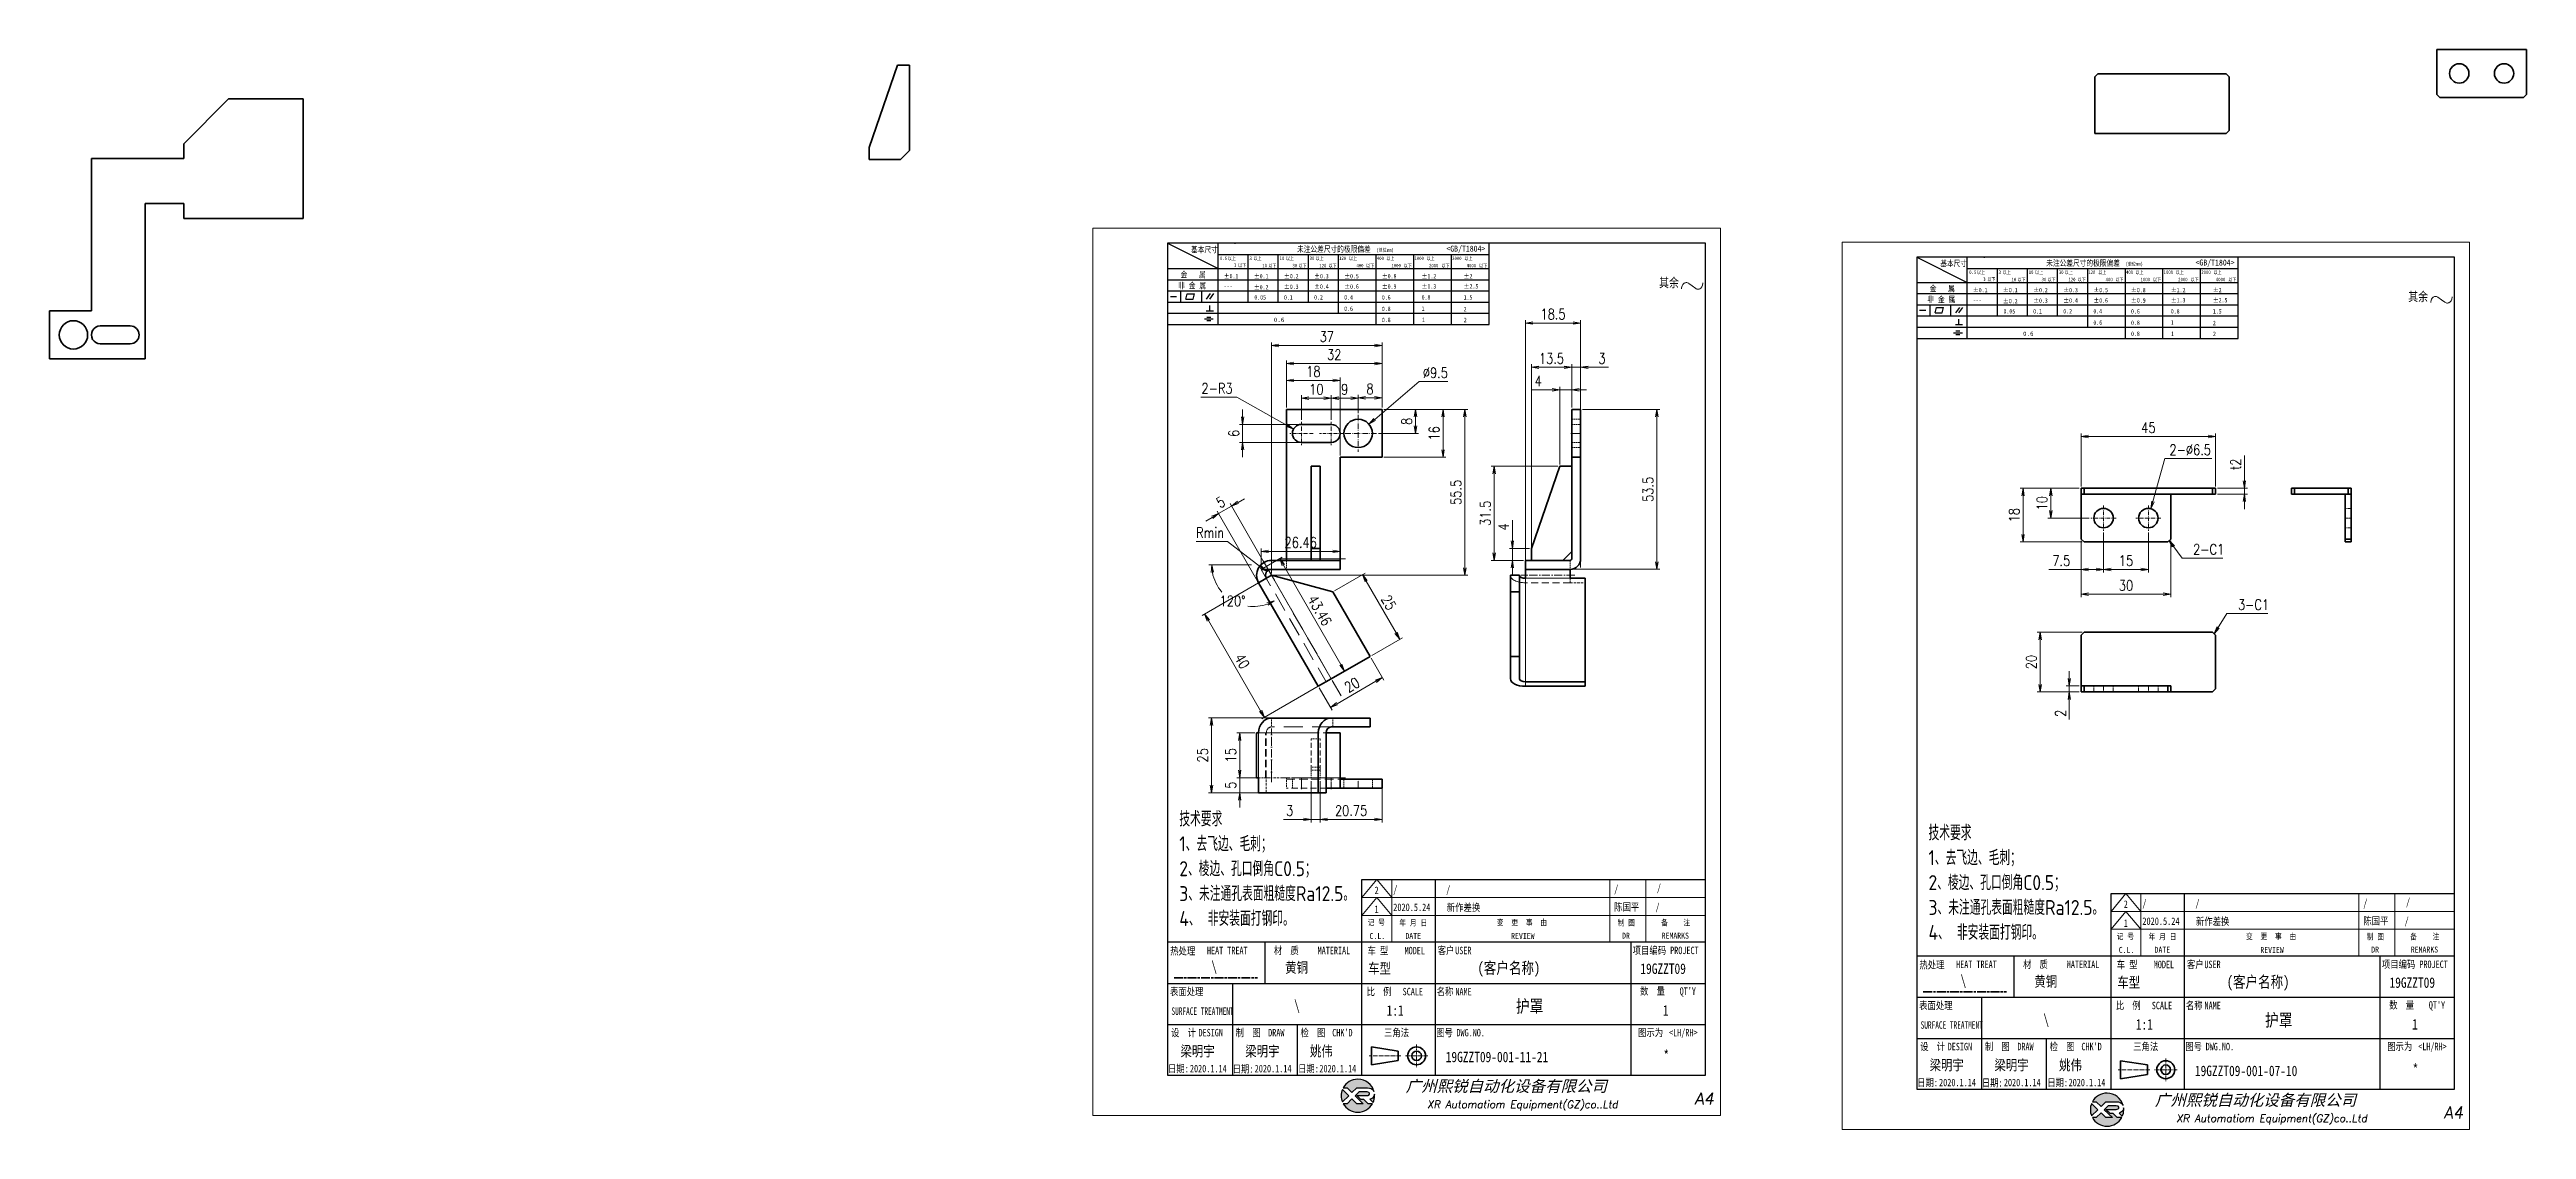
# Model space of a CAD drawing. Header units: millimetres. Extents: x 157477 to 225565, y -101889 to -80453.
# Drawn here: x 157477 to 158306, y -80936 to -80574 of the extents above; entities that cross this region are included whole.
import ezdxf
from ezdxf.enums import TextEntityAlignment as Align

# ---------------------------------------------------------------- set-up
doc = ezdxf.new("R2010")
doc.units = ezdxf.units.MM
doc.header["$LTSCALE"] = 0.5
for name, pattern in [('AM_ISO02W050x2', [3.75, 3, -0.75]), ('AM_ISO08W050x2', [9, 6, -0.75, 1.5, -0.75]), ('CENTER', [2, 1.25, -0.25, 0.25, -0.25]), ('DASHDOT', [18.5, 12, -3, 0.5, -3]), ('DASHED', [19.05, 12.7, -6.35]), ('DOT2', [0.125, 0, -0.125])]:
    doc.linetypes.add(name, pattern=pattern)
for name, color, linetype in [('DIM', 3, 'Continuous'), ('layer 1', 7, 'Continuous'), ('图\\M+19E79\\M+195B6\\M+18E9A', 7, 'Continuous'), ('图号', 7, 'Continuous'), ('图名', 7, 'Continuous'), ('数量', 7, 'Continuous'), ('材质', 7, 'Continuous'), ('表面处理', 7, 'Continuous'), ('车型', 7, 'Continuous')]:
    doc.layers.add(name, color=color, linetype=linetype)
for name, color, linetype, lineweight in [('中心线', 2, 'AM_ISO08W050x2', 18), ('图框', 7, 'Continuous', 18), ('标注线', 3, 'Continuous', 18), ('热处理', 7, 'Continuous', 20), ('粗实线', 7, 'Continuous', 35), ('粗点划线', 6, 'AM_ISO08W050x2', 35), ('虚线', 1, 'AM_ISO02W050x2', 18)]:
    doc.layers.add(name, color=color, linetype=linetype, lineweight=lineweight)
doc.layers.add('打印-禁用', color=7, linetype='Continuous', lineweight=15, plot=False)
doc.styles.add('DIM', font='romans.shx', dxfattribs={"width": 0.8, "bigfont": 'bigfont.shx'})
doc.styles.add('STYLE1', font='')
doc.styles.add('国标', font='simfang.ttf', dxfattribs={"width": 0.8})
doc.styles.add('机械长仿宋', font='gbenor.shx', dxfattribs={"height": 1, "bigfont": 'gbcbig.shx'})
doc.styles.add('标题\\M+18E9A', font='romand.shx', dxfattribs={"oblique": 10, "bigfont": 'bigfont.shx'})
doc.styles.get('STYLE1').set_extended_font_data('SimSun')
doc.dimstyles.new('XR 1-1', dxfattribs={"dimtxt": 3.5, "dimasz": 2.5, "dimexe": 1, "dimexo": 0.625, "dimgap": 1.2, "dimtad": 1, "dimtoh": 1, "dimdsep": 46, "dimtxsty": 'DIM', "dimblk": 'OPEN', "dimcen": 0, "dimclrd": 8, "dimclre": 8, "dimclrt": 2, "dimazin": 2, "dimtfac": 0.5, "dimtmove": 0, "dimatfit": 3, "dimldrblk": 'OPEN', "dimfxl": 0, "dimtolj": 2, "dimlwd": 18, "dimlwe": 18, "dimarcsym": 0})
doc.dimstyles.new('XR 1-1$0', dxfattribs={"dimtxt": 3.5, "dimasz": 2.5, "dimexe": 1, "dimexo": 0.625, "dimgap": 1.2, "dimtad": 1, "dimzin": 9, "dimdsep": 46, "dimtxsty": 'DIM', "dimblk": 'OPEN', "dimcen": 0, "dimclrd": 8, "dimclre": 8, "dimclrt": 2, "dimazin": 2, "dimtfac": 0.5, "dimtmove": 0, "dimatfit": 3, "dimldrblk": 'OPEN', "dimfxl": 0, "dimtolj": 2, "dimlwd": 18, "dimlwe": 18, "dimarcsym": 0})
doc.dimstyles.new('XR 1-1$2', dxfattribs={"dimtxt": 3.5, "dimasz": 2.5, "dimexe": 1, "dimexo": 0.625, "dimgap": 1.2, "dimtad": 1, "dimtih": 1, "dimtoh": 1, "dimdsep": 46, "dimtxsty": 'DIM', "dimblk": 'OPEN', "dimcen": 0, "dimclrd": 8, "dimclre": 8, "dimclrt": 2, "dimazin": 2, "dimtfac": 0.5, "dimtmove": 0, "dimatfit": 3, "dimldrblk": 'OPEN', "dimfxl": 0, "dimtolj": 2, "dimlwd": 18, "dimlwe": 18, "dimarcsym": 0})
doc.dimstyles.new('XR 1-1$3', dxfattribs={"dimtxt": 3.5, "dimasz": 2.5, "dimexe": 1, "dimexo": 0.625, "dimgap": 1.2, "dimtad": 1, "dimtoh": 1, "dimdsep": 46, "dimtxsty": 'DIM', "dimblk": 'OPEN', "dimcen": 0, "dimclrd": 8, "dimclre": 8, "dimclrt": 2, "dimazin": 2, "dimtfac": 0.5, "dimtofl": 0, "dimtmove": 0, "dimatfit": 3, "dimldrblk": 'OPEN', "dimfxl": 0, "dimtolj": 2, "dimlwd": 18, "dimlwe": 18, "dimarcsym": 0})
doc.dimstyles.new('XR 1-1$4', dxfattribs={"dimtxt": 3.5, "dimasz": 2.5, "dimexe": 1, "dimexo": 0.625, "dimgap": 1.2, "dimtad": 1, "dimtoh": 1, "dimdsep": 46, "dimtxsty": 'DIM', "dimblk": 'OPEN', "dimcen": 0, "dimclrd": 8, "dimclre": 8, "dimclrt": 2, "dimazin": 2, "dimtfac": 0.5, "dimtofl": 0, "dimtmove": 0, "dimatfit": 3, "dimldrblk": 'OPEN', "dimfxl": 0, "dimtolj": 2, "dimlwd": 18, "dimlwe": 18, "dimarcsym": 0})

msp = doc.modelspace()

# ---------------------------------------------------------------- texts
at = {"layer": 'DIM', "color": 2, "char_height": 3.5, "width": 15.1608, "attachment_point": 7, "style": 'DIM'}
for s, insert in [('2-C1', (158194.069, -80743.103)), ('3-C1', (158209.088, -80761.594))]:
    msp.add_mtext(s, dxfattribs=dict(at, insert=insert))
at = {"layer": '图\\M+19E79\\M+195B6\\M+18E9A', "color": 3, "style": '国标'}
for s, height, width, p in [('2', 2.5, 0.8, (157920.143, -80856.713)), ('1', 2.5, 0.8, (157920.132, -80863.073)), ('/', 2.5, 0.705904, (157926.375, -80856.397)), ('2020.5.24', 2.5, 0.705904, (157926.375, -80862.397)), ('/', 2.5, 0.8, (157944.11, -80856.397)), ('新作差换', 2.5, 0.8, (157944.282, -80862.482)), ('/', 2.5, 0.8, (158000.315, -80856.298)), ('陈国平', 2.5, 0.8, (158000.315, -80862.298)), ('/', 2.5, 0.8, (158014.147, -80862.287)), ('/', 2.5, 0.8, (158014.61, -80855.927)), ('2', 2.5, 0.8, (158170.883, -80861.367)), ('/', 2.5, 0.705904, (158177.116, -80861.051)), ('/', 2.5, 0.8, (158194.851, -80861.051)), ('/', 2.5, 0.8, (158251.056, -80860.952)), ('/', 2.5, 0.8, (158265.351, -80860.581)), ('1', 2.5, 0.8, (158170.873, -80867.727)), ('2020.5.24', 2.5, 0.705904, (158177.116, -80867.051)), ('新作差换', 2.5, 0.8, (158195.023, -80867.136)), ('陈国平', 2.5, 0.8, (158251.056, -80866.952)), ('/', 2.5, 0.8, (158264.887, -80866.941)), ('    (客户名称)', 3.85, 0.8, (157946.21, -80883.388)), ('19GZZT09', 3.5, 0.8, (158009.082, -80883.459)), ('    (客户名称)', 3.85, 0.8, (158196.951, -80888.042)), ('19GZZT09', 3.5, 0.8, (158259.823, -80888.113)), ('1:1', 3.5, 0.8, (157924.166, -80897.436)), ('1:1', 3.5, 0.8, (158174.906, -80902.09)), ('梁明宇', 3.5, 0.8, (157855.163, -80911.052)), ('梁明宇', 3.5, 0.8, (157876.843, -80911.052)), ('姚伟', 3.5, 0.8, (157898.503, -80911.052)), ('2020.1.14', 2.5, 0.7, (157858.328, -80916.389)), ('2020.1.14', 2.5, 0.7, (157880.008, -80916.389)), ('2020.1.14', 2.5, 0.7, (157901.668, -80916.389)), ('梁明宇', 3.5, 0.8, (158105.904, -80915.707)), ('2020.1.14', 2.5, 0.7, (158109.069, -80921.043)), ('梁明宇', 3.5, 0.8, (158127.584, -80915.707)), ('2020.1.14', 2.5, 0.7, (158130.749, -80921.043)), ('姚伟', 3.5, 0.8, (158149.244, -80915.707)), ('2020.1.14', 2.5, 0.7, (158152.409, -80921.043))]:
    msp.add_text(s, height=height, dxfattribs=dict(at, width=width)).set_placement(p)
at = {"layer": '图\\M+19E79\\M+195B6\\M+18E9A', "color": 3, "style": '国标', "width": 0.8}
for p in [(158017.737, -80912.453), (158268.477, -80917.107)]:
    msp.add_text('*', height=3.5, dxfattribs=at).set_placement(p, align=Align.CENTER)
at = {"layer": '图号', "color": 3, "style": '国标', "width": 0.8}
for s, p in [('19GZZT09-001-11-21', (157943.945, -80912.996)), ('19GZZT09-001-07-10', (158194.685, -80917.65))]:
    msp.add_text(s, height=3.5, dxfattribs=at).set_placement(p)
at = {"layer": '图名', "color": 3, "style": '国标', "width": 0.8}
for p in [(157972.017, -80896.355), (158222.758, -80901.01)]:
    msp.add_text('护罩', height=4.2, dxfattribs=at).set_placement(p, align=Align.CENTER)
at = {"layer": '数量', "color": 3, "style": '国标', "width": 0.8}
for p in [(158017.583, -80897.421), (158268.324, -80902.075)]:
    msp.add_text('1', height=3.5, dxfattribs=at).set_placement(p, align=Align.CENTER)
at = {"layer": '材质', "color": 3, "style": '国标', "width": 0.8}
for p in [(157894.023, -80883.049), (158144.764, -80887.703)]:
    msp.add_text('黄铜', height=3.5, dxfattribs=at).set_placement(p, align=Align.CENTER)
at = {"layer": '标注线', "color": 2, "char_height": 5, "width": 114.82461, "attachment_point": 7, "style": '机械长仿宋'}
for insert in [(157854.778, -80867.438), (158105.519, -80872.092)]:
    msp.add_mtext('\\A2;技术要求\\P1、去飞边、毛刺；\\P2、棱边、孔口倒角C0.5；\\P3、未注通孔表面粗糙度Ra12.5。\\P{\\A0;4、\\C3; \\C2;非安装面打钢印。}', dxfattribs=dict(at, insert=insert))
at = {"layer": '热处理', "color": 3, "style": '国标', "width": 0.8}
for p in [(157866.445, -80882.673), (158117.185, -80887.327)]:
    msp.add_text('\\', height=3.5, dxfattribs=at).set_placement(p, align=Align.CENTER)
at = {"layer": '表面处理', "color": 3, "style": '国标', "width": 0.8}
for p in [(157894.165, -80895.726), (158144.906, -80900.38)]:
    msp.add_text('\\', height=3.5, dxfattribs=at).set_placement(p, align=Align.CENTER)
at = {"layer": '车型', "color": 3, "style": '国标', "width": 0.8}
for p in [(157917.97, -80883.373), (158168.711, -80888.027)]:
    msp.add_text('车型', height=3.5, dxfattribs=at).set_placement(p)

# ---------------------------------------------------------------- blocks, each defined once
blk = doc.blocks.new('XR')
at = {"true_color": 0xfc8000}
h = blk.add_hatch(color=30, dxfattribs=at)
h.set_gradient(color1=(252, 128, 0), rotation=240, one_color=1, tint=1, name='INVCURVED')
edge = h.paths.add_edge_path()
edge.add_spline(control_points=[(-434.18, -5928.47), (-433.9, -5928.74), (-433.63, -5929.01), (-433.63, -5929.01), (-433.63, -5929.01), (-433.63, -5929.01), (-433.36, -5928.74), (-433.09, -5928.47)], knot_values=[0.5625, 0.5625, 0.5625, 0.5625, 0.625, 0.625, 0.625, 0.6251, 0.6875, 0.6875, 0.6875, 0.6875], degree=3, periodic=0)
edge.add_spline(control_points=[(-433.09, -5928.47), (-432.82, -5928.2), (-432.54, -5927.93), (-432.54, -5927.93), (-432.54, -5927.93), (-432.54, -5927.93), (-432.04, -5927.93), (-431.53, -5927.93)], knot_values=[0.4375, 0.4375, 0.4375, 0.4375, 0.5, 0.5, 0.5, 0.5001, 0.5625, 0.5625, 0.5625, 0.5625], degree=3, periodic=0)
edge.add_spline(control_points=[(-431.53, -5927.93), (-431.03, -5927.93), (-430.52, -5927.93), (-430.52, -5927.93), (-430.52, -5927.93), (-430, -5927.93), (-429.43, -5927.96), (-429.01, -5928.33)], knot_values=[0.25, 0.25, 0.25, 0.25, 0.3125, 0.3125, 0.3125, 0.3126, 0.4375, 0.4375, 0.4375, 0.4375], degree=3, periodic=0)
edge.add_spline(control_points=[(-429.01, -5928.33), (-428.88, -5928.44), (-428.78, -5928.59), (-428.71, -5928.75)], knot_values=[0.125, 0.125, 0.125, 0.125, 0.25, 0.25, 0.25, 0.25], degree=3, periodic=0)
edge.add_spline(control_points=[(-428.71, -5928.75), (-429.13, -5927.18), (-430.58, -5926.02), (-432.31, -5926.02)], knot_values=[0, 0, 0, 0, 0.125, 0.125, 0.125, 0.125], degree=3, periodic=0)
edge.add_spline(control_points=[(-432.31, -5926.02), (-433.72, -5926.02), (-434.94, -5926.79), (-435.58, -5927.93)], knot_values=[0.875, 0.875, 0.875, 0.875, 1, 1, 1, 1], degree=3, periodic=0)
edge.add_spline(control_points=[(-435.58, -5927.93), (-435.58, -5927.93), (-434.72, -5927.93), (-434.72, -5927.93), (-434.72, -5927.93), (-434.72, -5927.93), (-434.45, -5928.2), (-434.18, -5928.47)], knot_values=[0.6875, 0.6875, 0.6875, 0.6875, 0.8125, 0.8125, 0.8125, 0.8126, 0.875, 0.875, 0.875, 0.875], degree=3, periodic=0)
edge = h.paths.add_edge_path()
edge.add_spline(control_points=[(-434.79, -5929.26), (-435.04, -5929.02), (-435.34, -5928.72), (-435.54, -5928.53)], knot_values=[0.562504, 0.562504, 0.562504, 0.562504, 0.656252, 0.656252, 0.656252, 0.656252], degree=3, periodic=0)
edge.add_spline(control_points=[(-435.54, -5928.53), (-435.67, -5928.4), (-435.76, -5928.31), (-435.76, -5928.31), (-435.76, -5928.31), (-435.94, -5928.74), (-436.03, -5929.21), (-436.03, -5929.71)], knot_values=[0.25, 0.25, 0.25, 0.25, 0.312504, 0.312504, 0.312504, 0.312604, 0.562504, 0.562504, 0.562504, 0.562504], degree=3, periodic=0)
edge.add_spline(control_points=[(-436.03, -5929.71), (-436.03, -5930.2), (-435.94, -5930.67), (-435.76, -5931.1), (-435.76, -5931.1), (-435.4, -5930.75), (-435.05, -5930.4)], knot_values=[0.874998, 0.874998, 0.874998, 0.874998, 1.124998, 1.124998, 1.124998, 1.25, 1.25, 1.25, 1.25], degree=3, periodic=0)
edge.add_spline(control_points=[(-435.05, -5930.4), (-434.7, -5930.05), (-434.34, -5929.71), (-434.34, -5929.71), (-434.34, -5929.71), (-434.34, -5929.71), (-434.34, -5929.71), (-434.34, -5929.71)], knot_values=[0.749878, 0.749878, 0.749878, 0.749878, 0.874875, 0.874875, 0.874875, 0.874936, 0.874998, 0.874998, 0.874998, 0.874998], degree=3, periodic=0)
edge.add_spline(control_points=[(-434.34, -5929.71), (-434.34, -5929.71), (-434.34, -5929.71), (-434.34, -5929.71)], knot_values=[0.749634, 0.749634, 0.749634, 0.749634, 0.749817, 0.749817, 0.749817, 0.749817], degree=3, periodic=0)
edge.add_spline(control_points=[(-434.35, -5929.7), (-434.35, -5929.7), (-434.35, -5929.7), (-434.35, -5929.7)], knot_values=[0.738281, 0.738281, 0.738281, 0.738281, 0.742188, 0.742188, 0.742188, 0.742188], degree=3, periodic=0)
edge.add_spline(control_points=[(-434.35, -5929.7), (-434.36, -5929.69), (-434.37, -5929.68), (-434.38, -5929.67)], knot_values=[0.726563, 0.726563, 0.726563, 0.726563, 0.738281, 0.738281, 0.738281, 0.738281], degree=3, periodic=0)
edge.add_spline(control_points=[(-434.38, -5929.67), (-434.38, -5929.66), (-434.39, -5929.65), (-434.4, -5929.65)], knot_values=[0.718751, 0.718751, 0.718751, 0.718751, 0.726563, 0.726563, 0.726563, 0.726563], degree=3, periodic=0)
edge.add_spline(control_points=[(-434.4, -5929.65), (-434.42, -5929.63), (-434.45, -5929.6), (-434.47, -5929.58)], knot_values=[0.703126, 0.703126, 0.703126, 0.703126, 0.718751, 0.718751, 0.718751, 0.718751], degree=3, periodic=0)
edge.add_spline(control_points=[(-434.47, -5929.58), (-434.5, -5929.55), (-434.53, -5929.52), (-434.56, -5929.49)], knot_values=[0.687501, 0.687501, 0.687501, 0.687501, 0.703126, 0.703126, 0.703126, 0.703126], degree=3, periodic=0)
edge.add_spline(control_points=[(-434.56, -5929.49), (-434.63, -5929.42), (-434.71, -5929.35), (-434.79, -5929.26)], knot_values=[0.656252, 0.656252, 0.656252, 0.656252, 0.687501, 0.687501, 0.687501, 0.687501], degree=3, periodic=0)
at = {"true_color": 0x0348ff}
h = blk.add_hatch(color=160, dxfattribs=at)
h.set_gradient(color1=(3, 72, 255), color2=(0, 41, 153), one_color=1, tint=0.3, name='HEMISPHERICAL')
edge = h.paths.add_edge_path()
edge.add_spline(control_points=[(-432.54, -5929.67), (-432.26, -5929.95), (-431.94, -5930.23), (-431.66, -5930.51), (-431.66, -5930.51), (-431.66, -5930.51), (-431.66, -5930.51), (-431.66, -5930.51)], knot_values=[0.736842, 0.736842, 0.736842, 0.736842, 0.789474, 0.789474, 0.789474, 0.789574, 0.802633, 0.802633, 0.802633, 0.802633], degree=3, periodic=0)
edge.add_spline(control_points=[(-431.66, -5930.51), (-431.65, -5930.51), (-431.65, -5930.52), (-431.65, -5930.52)], knot_values=[0.802633, 0.802633, 0.802633, 0.802633, 0.815791, 0.815791, 0.815791, 0.815791], degree=3, periodic=0)
edge.add_spline(control_points=[(-431.65, -5930.52), (-431.64, -5930.53), (-431.64, -5930.53), (-431.64, -5930.53)], knot_values=[0.815791, 0.815791, 0.815791, 0.815791, 0.82237, 0.82237, 0.82237, 0.82237], degree=3, periodic=0)
edge.add_spline(control_points=[(-431.64, -5930.53), (-431.64, -5930.53), (-431.64, -5930.53), (-431.63, -5930.54)], knot_values=[0.82237, 0.82237, 0.82237, 0.82237, 0.828949, 0.828949, 0.828949, 0.828949], degree=3, periodic=0)
edge.add_spline(control_points=[(-431.63, -5930.54), (-431.63, -5930.54), (-431.63, -5930.54), (-431.63, -5930.54), (-431.63, -5930.54), (-431.63, -5930.54), (-431.59, -5930.54), (-431.52, -5930.54)], knot_values=[0.841901, 0.841901, 0.841901, 0.841901, 0.842105, 0.842105, 0.842105, 0.842205, 0.855264, 0.855264, 0.855264, 0.855264], degree=3, periodic=0)
edge.add_spline(control_points=[(-431.52, -5930.54), (-431.46, -5930.54), (-431.38, -5930.54), (-431.3, -5930.54)], knot_values=[0.855264, 0.855264, 0.855264, 0.855264, 0.868422, 0.868422, 0.868422, 0.868422], degree=3, periodic=0)
edge.add_spline(control_points=[(-431.3, -5930.54), (-431.26, -5930.54), (-431.22, -5930.54), (-431.18, -5930.54)], knot_values=[0.868422, 0.868422, 0.868422, 0.868422, 0.875, 0.875, 0.875, 0.875], degree=3, periodic=0)
edge.add_spline(control_points=[(-431.18, -5930.54), (-431.14, -5930.54), (-431.1, -5930.54), (-431.07, -5930.54)], knot_values=[0.875, 0.875, 0.875, 0.875, 0.881579, 0.881579, 0.881579, 0.881579], degree=3, periodic=0)
edge.add_spline(control_points=[(-431.07, -5930.54), (-431.05, -5930.54), (-431.04, -5930.54), (-431.03, -5930.54)], knot_values=[0.881579, 0.881579, 0.881579, 0.881579, 0.884869, 0.884869, 0.884869, 0.884869], degree=3, periodic=0)
edge.add_spline(control_points=[(-431.03, -5930.54), (-431.02, -5930.54), (-431, -5930.54), (-431, -5930.54)], knot_values=[0.884869, 0.884869, 0.884869, 0.884869, 0.888158, 0.888158, 0.888158, 0.888158], degree=3, periodic=0)
edge.add_spline(control_points=[(-431, -5930.54), (-430.99, -5930.54), (-430.99, -5930.54), (-430.98, -5930.54)], knot_values=[0.888158, 0.888158, 0.888158, 0.888158, 0.889803, 0.889803, 0.889803, 0.889803], degree=3, periodic=0)
edge.add_spline(control_points=[(-430.98, -5930.54), (-430.98, -5930.54), (-430.98, -5930.54), (-430.97, -5930.54)], knot_values=[0.889803, 0.889803, 0.889803, 0.889803, 0.891447, 0.891447, 0.891447, 0.891447], degree=3, periodic=0)
edge.add_spline(control_points=[(-430.97, -5930.54), (-430.97, -5930.54), (-430.97, -5930.54), (-430.97, -5930.54)], knot_values=[0.891447, 0.891447, 0.891447, 0.891447, 0.89227, 0.89227, 0.89227, 0.89227], degree=3, periodic=0)
edge.add_spline(control_points=[(-430.97, -5930.54), (-430.97, -5930.54), (-430.97, -5930.54), (-430.97, -5930.54)], knot_values=[0.89227, 0.89227, 0.89227, 0.89227, 0.893092, 0.893092, 0.893092, 0.893092], degree=3, periodic=0)
edge.add_spline(control_points=[(-430.97, -5930.54), (-430.97, -5930.54), (-430.97, -5930.54), (-430.97, -5930.54)], knot_values=[0.893092, 0.893092, 0.893092, 0.893092, 0.893503, 0.893503, 0.893503, 0.893503], degree=3, periodic=0)
edge.add_spline(control_points=[(-430.97, -5930.54), (-430.97, -5930.54), (-430.97, -5930.54), (-430.97, -5930.54)], knot_values=[0.893503, 0.893503, 0.893503, 0.893503, 0.893914, 0.893914, 0.893914, 0.893914], degree=3, periodic=0)
edge.add_spline(control_points=[(-430.97, -5930.54), (-430.97, -5930.54), (-430.97, -5930.54), (-430.97, -5930.54)], knot_values=[0.893914, 0.893914, 0.893914, 0.893914, 0.89412, 0.89412, 0.89412, 0.89412], degree=3, periodic=0)
edge.add_spline(control_points=[(-430.97, -5930.54), (-430.97, -5930.54), (-430.97, -5930.54), (-430.97, -5930.54)], knot_values=[0.89412, 0.89412, 0.89412, 0.89412, 0.894326, 0.894326, 0.894326, 0.894326], degree=3, periodic=0)
edge.add_spline(control_points=[(-430.97, -5930.54), (-430.97, -5930.54), (-430.97, -5930.54), (-430.97, -5930.54)], knot_values=[0.894428, 0.894428, 0.894428, 0.894428, 0.894531, 0.894531, 0.894531, 0.894531], degree=3, periodic=0)
edge.add_spline(control_points=[(-430.97, -5930.54), (-430.97, -5930.54), (-430.97, -5930.54), (-430.97, -5930.54)], knot_values=[0.894531, 0.894531, 0.894531, 0.894531, 0.894583, 0.894583, 0.894583, 0.894583], degree=3, periodic=0)
edge.add_spline(control_points=[(-430.97, -5930.54), (-430.97, -5930.54), (-430.97, -5930.54), (-430.97, -5930.54), (-430.97, -5930.54), (-430.97, -5930.54), (-430.73, -5930.78), (-430.49, -5931.01)], knot_values=[0.894685, 0.894685, 0.894685, 0.894685, 0.894737, 0.894737, 0.894737, 0.894837, 0.921052, 0.921052, 0.921052, 0.921052], degree=3, periodic=0)
edge.add_spline(control_points=[(-430.49, -5931.01), (-430.26, -5931.24), (-430.02, -5931.48), (-430.02, -5931.48)], knot_values=[0.921052, 0.921052, 0.921052, 0.921052, 0.947368, 0.947368, 0.947368, 0.947368], degree=3, periodic=0)
edge.add_spline(control_points=[(-430.02, -5931.48), (-430.02, -5931.48), (-430.02, -5931.48), (-430.02, -5931.48)], knot_values=[0.947522, 0.947522, 0.947522, 0.947522, 0.947573, 0.947573, 0.947573, 0.947573], degree=3, periodic=0)
edge.add_spline(control_points=[(-430.02, -5931.48), (-430.02, -5931.48), (-430.02, -5931.48), (-430.02, -5931.48)], knot_values=[0.947573, 0.947573, 0.947573, 0.947573, 0.947676, 0.947676, 0.947676, 0.947676], degree=3, periodic=0)
edge.add_spline(control_points=[(-430.02, -5931.48), (-430.02, -5931.48), (-430.02, -5931.48), (-430.02, -5931.48)], knot_values=[0.947676, 0.947676, 0.947676, 0.947676, 0.947779, 0.947779, 0.947779, 0.947779], degree=3, periodic=0)
edge.add_spline(control_points=[(-430.02, -5931.48), (-430.02, -5931.48), (-430.02, -5931.48), (-430.02, -5931.48)], knot_values=[0.947779, 0.947779, 0.947779, 0.947779, 0.947984, 0.947984, 0.947984, 0.947984], degree=3, periodic=0)
edge.add_spline(control_points=[(-430.02, -5931.48), (-430.02, -5931.48), (-430.02, -5931.48), (-430.02, -5931.48)], knot_values=[0.947984, 0.947984, 0.947984, 0.947984, 0.94819, 0.94819, 0.94819, 0.94819], degree=3, periodic=0)
edge.add_spline(control_points=[(-430.02, -5931.48), (-430.02, -5931.48), (-430.02, -5931.48), (-430.02, -5931.48)], knot_values=[0.94819, 0.94819, 0.94819, 0.94819, 0.948601, 0.948601, 0.948601, 0.948601], degree=3, periodic=0)
edge.add_spline(control_points=[(-430.02, -5931.48), (-430.02, -5931.48), (-430.02, -5931.48), (-430.02, -5931.48)], knot_values=[0.948601, 0.948601, 0.948601, 0.948601, 0.949012, 0.949012, 0.949012, 0.949012], degree=3, periodic=0)
edge.add_spline(control_points=[(-430.02, -5931.48), (-430.02, -5931.48), (-430.01, -5931.48), (-430.01, -5931.48)], knot_values=[0.949012, 0.949012, 0.949012, 0.949012, 0.949834, 0.949834, 0.949834, 0.949834], degree=3, periodic=0)
edge.add_spline(control_points=[(-430.01, -5931.48), (-430.01, -5931.48), (-430.01, -5931.48), (-430.01, -5931.48)], knot_values=[0.949834, 0.949834, 0.949834, 0.949834, 0.950657, 0.950657, 0.950657, 0.950657], degree=3, periodic=0)
edge.add_spline(control_points=[(-430.01, -5931.48), (-430.01, -5931.48), (-430, -5931.48), (-430, -5931.48)], knot_values=[0.950657, 0.950657, 0.950657, 0.950657, 0.952301, 0.952301, 0.952301, 0.952301], degree=3, periodic=0)
edge.add_spline(control_points=[(-430, -5931.48), (-429.99, -5931.48), (-429.98, -5931.48), (-429.98, -5931.48)], knot_values=[0.952301, 0.952301, 0.952301, 0.952301, 0.953946, 0.953946, 0.953946, 0.953946], degree=3, periodic=0)
edge.add_spline(control_points=[(-429.98, -5931.48), (-429.96, -5931.48), (-429.95, -5931.48), (-429.93, -5931.48)], knot_values=[0.953946, 0.953946, 0.953946, 0.953946, 0.957236, 0.957236, 0.957236, 0.957236], degree=3, periodic=0)
edge.add_spline(control_points=[(-429.93, -5931.48), (-429.91, -5931.48), (-429.89, -5931.48), (-429.87, -5931.48)], knot_values=[0.957236, 0.957236, 0.957236, 0.957236, 0.960525, 0.960525, 0.960525, 0.960525], degree=3, periodic=0)
edge.add_spline(control_points=[(-429.87, -5931.48), (-429.82, -5931.48), (-429.77, -5931.48), (-429.71, -5931.48)], knot_values=[0.960525, 0.960525, 0.960525, 0.960525, 0.967104, 0.967104, 0.967104, 0.967104], degree=3, periodic=0)
edge.add_spline(control_points=[(-429.71, -5931.48), (-429.65, -5931.48), (-429.59, -5931.48), (-429.53, -5931.48)], knot_values=[0.967104, 0.967104, 0.967104, 0.967104, 0.973683, 0.973683, 0.973683, 0.973683], degree=3, periodic=0)
edge.add_spline(control_points=[(-429.53, -5931.48), (-429.41, -5931.48), (-429.29, -5931.48), (-429.19, -5931.48)], knot_values=[0.973683, 0.973683, 0.973683, 0.973683, 0.98684, 0.98684, 0.98684, 0.98684], degree=3, periodic=0)
edge.add_spline(control_points=[(-429.19, -5931.48), (-429.1, -5931.48), (-429.04, -5931.48), (-429.04, -5931.48), (-429.67, -5932.62), (-430.9, -5933.39), (-432.31, -5933.39)], knot_values=[0.98684, 0.98684, 0.98684, 0.98684, 1, 1, 1, 1.052632, 1.052632, 1.052632, 1.052632], degree=3, periodic=0)
edge.add_spline(control_points=[(-432.31, -5933.39), (-433.72, -5933.39), (-434.94, -5932.62), (-435.58, -5931.48), (-435.58, -5931.48), (-435.58, -5931.48), (-435.36, -5931.48), (-435.15, -5931.48)], knot_values=[0.052632, 0.052632, 0.052632, 0.052632, 0.105263, 0.105263, 0.105263, 0.105363, 0.131579, 0.131579, 0.131579, 0.131579], degree=3, periodic=0)
edge.add_spline(control_points=[(-435.15, -5931.48), (-434.93, -5931.48), (-434.72, -5931.48), (-434.72, -5931.48), (-434.72, -5931.48), (-434.72, -5931.48), (-434.45, -5931.21), (-434.18, -5930.94)], knot_values=[0.131579, 0.131579, 0.131579, 0.131579, 0.157895, 0.157895, 0.157895, 0.157995, 0.184211, 0.184211, 0.184211, 0.184211], degree=3, periodic=0)
edge.add_spline(control_points=[(-434.18, -5930.94), (-433.9, -5930.67), (-433.63, -5930.4), (-433.63, -5930.4), (-433.63, -5930.4), (-433.63, -5930.4), (-433.36, -5930.67), (-433.09, -5930.94)], knot_values=[0.184211, 0.184211, 0.184211, 0.184211, 0.210526, 0.210526, 0.210526, 0.210626, 0.236842, 0.236842, 0.236842, 0.236842], degree=3, periodic=0)
edge.add_spline(control_points=[(-433.09, -5930.94), (-432.82, -5931.21), (-432.54, -5931.48), (-432.54, -5931.48), (-432.54, -5931.48), (-432.54, -5931.48), (-432.19, -5931.48), (-431.83, -5931.48)], knot_values=[0.236842, 0.236842, 0.236842, 0.236842, 0.263158, 0.263158, 0.263158, 0.263258, 0.289474, 0.289474, 0.289474, 0.289474], degree=3, periodic=0)
edge.add_spline(control_points=[(-431.83, -5931.48), (-431.48, -5931.48), (-431.12, -5931.48), (-431.12, -5931.48), (-431.12, -5931.48), (-431.12, -5931.48), (-431.57, -5931.03), (-432.02, -5930.59)], knot_values=[0.289474, 0.289474, 0.289474, 0.289474, 0.315789, 0.315789, 0.315789, 0.315889, 0.342105, 0.342105, 0.342105, 0.342105], degree=3, periodic=0)
edge.add_spline(control_points=[(-432.02, -5930.59), (-432.47, -5930.15), (-432.92, -5929.71), (-432.92, -5929.71), (-432.92, -5929.71), (-432.92, -5929.71), (-432.71, -5929.5), (-432.5, -5929.29)], knot_values=[0.342105, 0.342105, 0.342105, 0.342105, 0.368421, 0.368421, 0.368421, 0.368521, 0.394737, 0.394737, 0.394737, 0.394737], degree=3, periodic=0)
edge.add_spline(control_points=[(-432.5, -5929.29), (-432.3, -5929.09), (-432.09, -5928.88), (-432.09, -5928.88)], knot_values=[0.394737, 0.394737, 0.394737, 0.394737, 0.421053, 0.421053, 0.421053, 0.421053], degree=3, periodic=0)
edge.add_spline(control_points=[(-432.09, -5928.88), (-432.09, -5928.88), (-432.06, -5928.86), (-432.06, -5928.86)], knot_values=[0.421053, 0.421053, 0.421053, 0.421053, 0.473684, 0.473684, 0.473684, 0.473684], degree=3, periodic=0)
edge.add_spline(control_points=[(-432.06, -5928.86), (-432.06, -5928.86), (-432.06, -5928.86), (-432.06, -5928.86), (-432.06, -5928.86), (-432.06, -5928.86), (-430.4, -5928.86), (-430.26, -5928.86)], knot_values=[0.473684, 0.473684, 0.473684, 0.473684, 0.5, 0.5, 0.5, 0.5001, 0.526316, 0.526316, 0.526316, 0.526316], degree=3, periodic=0)
edge.add_spline(control_points=[(-430.26, -5928.86), (-429.54, -5928.86), (-429.62, -5929.4), (-429.83, -5929.55)], knot_values=[0.526316, 0.526316, 0.526316, 0.526316, 0.578947, 0.578947, 0.578947, 0.578947], degree=3, periodic=0)
edge.add_spline(control_points=[(-429.83, -5929.55), (-429.94, -5929.62), (-430.08, -5929.65), (-430.26, -5929.65), (-430.26, -5929.65), (-430.26, -5929.65), (-430.48, -5929.65), (-430.71, -5929.66)], knot_values=[0.578947, 0.578947, 0.578947, 0.578947, 0.631579, 0.631579, 0.631579, 0.631679, 0.657895, 0.657895, 0.657895, 0.657895], degree=3, periodic=0)
edge.add_spline(control_points=[(-430.71, -5929.66), (-430.93, -5929.66), (-431.15, -5929.67), (-431.15, -5929.67), (-431.15, -5929.67), (-431.15, -5929.67), (-432.54, -5929.67), (-432.54, -5929.67)], knot_values=[0.657895, 0.657895, 0.657895, 0.657895, 0.684211, 0.684211, 0.684211, 0.684311, 0.736842, 0.736842, 0.736842, 0.736842], degree=3, periodic=0)
edge = h.paths.add_edge_path()
edge.add_spline(control_points=[(-428.6, -5929.32), (-428.61, -5929.67), (-428.76, -5930), (-429.06, -5930.22)], knot_values=[0.8, 0.8, 0.8, 0.8, 1, 1, 1, 1], degree=3, periodic=0)
edge.add_spline(control_points=[(-429.06, -5930.22), (-429.22, -5930.34), (-429.41, -5930.43), (-429.61, -5930.48)], knot_values=[0.6, 0.6, 0.6, 0.6, 0.8, 0.8, 0.8, 0.8], degree=3, periodic=0)
edge.add_spline(control_points=[(-429.61, -5930.48), (-429.61, -5930.48), (-428.9, -5931.19), (-428.9, -5931.19), (-428.9, -5931.19), (-428.69, -5930.73), (-428.58, -5930.23), (-428.58, -5929.71)], knot_values=[0.2, 0.2, 0.2, 0.2, 0.4, 0.4, 0.4, 0.4001, 0.6, 0.6, 0.6, 0.6], degree=3, periodic=0)
edge.add_spline(control_points=[(-428.58, -5929.71), (-428.58, -5929.58), (-428.59, -5929.45), (-428.6, -5929.32)], knot_values=[0, 0, 0, 0, 0.2, 0.2, 0.2, 0.2], degree=3, periodic=0)
at = {"layer": 'layer 1', "color": 30}
for points, knots in [([(-435.76, -5931.1), (-435.94, -5930.67), (-436.03, -5930.2), (-436.03, -5929.71), (-436.03, -5929.71), (-436.03, -5929.21), (-435.94, -5928.74), (-435.76, -5928.31), (-435.76, -5928.31), (-435.76, -5928.31), (-434.34, -5929.71), (-434.34, -5929.71), (-434.34, -5929.71), (-434.34, -5929.71), (-435.76, -5931.1), (-435.76, -5931.1)], [0, 0, 0, 0, 0.25, 0.25, 0.25, 0.25, 0.5, 0.5, 0.5, 0.5, 0.75, 0.75, 0.75, 0.75, 1, 1, 1, 1]), ([(-432.31, -5926.02), (-430.58, -5926.02), (-429.13, -5927.18), (-428.71, -5928.75), (-428.71, -5928.75), (-428.78, -5928.59), (-428.88, -5928.44), (-429.01, -5928.33), (-429.01, -5928.33), (-429.43, -5927.96), (-430, -5927.93), (-430.52, -5927.93), (-430.52, -5927.93), (-430.52, -5927.93), (-432.54, -5927.93), (-432.54, -5927.93), (-432.54, -5927.93), (-432.54, -5927.93), (-433.63, -5929.01), (-433.63, -5929.01), (-433.63, -5929.01), (-433.63, -5929.01), (-434.72, -5927.93), (-434.72, -5927.93), (-434.72, -5927.93), (-434.72, -5927.93), (-435.58, -5927.93), (-435.58, -5927.93), (-435.58, -5927.93), (-434.94, -5926.79), (-433.72, -5926.02), (-432.31, -5926.02)], [0, 0, 0, 0, 0.125, 0.125, 0.125, 0.125, 0.25, 0.25, 0.25, 0.25, 0.375, 0.375, 0.375, 0.375, 0.5, 0.5, 0.5, 0.5, 0.625, 0.625, 0.625, 0.625, 0.75, 0.75, 0.75, 0.75, 0.875, 0.875, 0.875, 0.875, 1, 1, 1, 1])]:
    blk.add_open_spline(points, degree=3, knots=knots, dxfattribs=at)
at = {"layer": 'layer 1', "color": 154}
for points, knots in [([(-429.04, -5931.48), (-429.67, -5932.62), (-430.9, -5933.39), (-432.31, -5933.39), (-432.31, -5933.39), (-433.72, -5933.39), (-434.94, -5932.62), (-435.58, -5931.48), (-435.58, -5931.48), (-435.58, -5931.48), (-434.72, -5931.48), (-434.72, -5931.48), (-434.72, -5931.48), (-434.72, -5931.48), (-433.63, -5930.4), (-433.63, -5930.4), (-433.63, -5930.4), (-433.63, -5930.4), (-432.54, -5931.48), (-432.54, -5931.48), (-432.54, -5931.48), (-432.54, -5931.48), (-431.12, -5931.48), (-431.12, -5931.48), (-431.12, -5931.48), (-431.12, -5931.48), (-432.92, -5929.71), (-432.92, -5929.71), (-432.92, -5929.71), (-432.92, -5929.71), (-432.09, -5928.88), (-432.09, -5928.88), (-432.09, -5928.88), (-432.09, -5928.88), (-432.06, -5928.86), (-432.06, -5928.86), (-432.06, -5928.86), (-432.06, -5928.86), (-430.4, -5928.86), (-430.26, -5928.86), (-430.26, -5928.86), (-429.54, -5928.86), (-429.62, -5929.4), (-429.83, -5929.55), (-429.83, -5929.55), (-429.94, -5929.62), (-430.08, -5929.65), (-430.26, -5929.65), (-430.26, -5929.65), (-430.26, -5929.65), (-431.15, -5929.67), (-431.15, -5929.67), (-431.15, -5929.67), (-431.15, -5929.67), (-432.54, -5929.67), (-432.54, -5929.67), (-432.54, -5929.67), (-432.26, -5929.95), (-431.94, -5930.23), (-431.66, -5930.51), (-431.66, -5930.51), (-431.66, -5930.51), (-431.63, -5930.54), (-431.63, -5930.54), (-431.63, -5930.54), (-431.63, -5930.54), (-430.97, -5930.54), (-430.97, -5930.54), (-430.97, -5930.54), (-430.97, -5930.54), (-430.02, -5931.48), (-430.02, -5931.48), (-430.02, -5931.48), (-430.02, -5931.48), (-429.04, -5931.48), (-429.04, -5931.48)], [0, 0, 0, 0, 0.052632, 0.052632, 0.052632, 0.052632, 0.105263, 0.105263, 0.105263, 0.105263, 0.157895, 0.157895, 0.157895, 0.157895, 0.210526, 0.210526, 0.210526, 0.210526, 0.263158, 0.263158, 0.263158, 0.263158, 0.315789, 0.315789, 0.315789, 0.315789, 0.368421, 0.368421, 0.368421, 0.368421, 0.421053, 0.421053, 0.421053, 0.421053, 0.473684, 0.473684, 0.473684, 0.473684, 0.526316, 0.526316, 0.526316, 0.526316, 0.578947, 0.578947, 0.578947, 0.578947, 0.631579, 0.631579, 0.631579, 0.631579, 0.684211, 0.684211, 0.684211, 0.684211, 0.736842, 0.736842, 0.736842, 0.736842, 0.789474, 0.789474, 0.789474, 0.789474, 0.842105, 0.842105, 0.842105, 0.842105, 0.894737, 0.894737, 0.894737, 0.894737, 0.947368, 0.947368, 0.947368, 0.947368, 1, 1, 1, 1]), ([(-428.6, -5929.32), (-428.59, -5929.45), (-428.58, -5929.58), (-428.58, -5929.71), (-428.58, -5929.71), (-428.58, -5930.23), (-428.69, -5930.73), (-428.9, -5931.19), (-428.9, -5931.19), (-428.9, -5931.19), (-429.61, -5930.48), (-429.61, -5930.48), (-429.61, -5930.48), (-429.41, -5930.43), (-429.22, -5930.34), (-429.06, -5930.22), (-429.06, -5930.22), (-428.76, -5930), (-428.61, -5929.67), (-428.6, -5929.32)], [0, 0, 0, 0, 0.2, 0.2, 0.2, 0.2, 0.4, 0.4, 0.4, 0.4, 0.6, 0.6, 0.6, 0.6, 0.8, 0.8, 0.8, 0.8, 1, 1, 1, 1])]:
    blk.add_open_spline(points, degree=3, knots=knots, dxfattribs=at)
blk = doc.blocks.new('GZDEH零件A4图框V01版')
at = {"layer": '中心线', "color": 1, "linetype": 'CENTER', "lineweight": 5, "ltscale": 2}
for p, q in [((103, 20), (92.4, 20)), ((112.13, 20), (104.53, 20)), ((108.33, 23.8), (108.33, 16.2))]:
    blk.add_line(p, q, dxfattribs=at)
at = {"layer": '图\\M+19E79\\M+195B6\\M+18E9A', "linetype": 'Continuous'}
for p, q in [((25, 292), (25, 13.5)), ((205, 292), (25, 292)), ((205, 13.5), (205, 292)), ((205, 13.5), (205, 97)), ((90, 79), (205, 79)), ((90, 13.5), (90, 79)), ((25, 13.5), (205, 13.5))]:
    blk.add_line(p, q, dxfattribs=at)
at = {"layer": '图\\M+19E79\\M+195B6\\M+18E9A', "color": 9}
for p, q in [((25, 292), (41.88, 283.54)), ((41.88, 264.79), (41.88, 292)), ((47.66, 291.75), (47.66, 292)), ((132.6, 264.79), (132.6, 292)), ((25, 283.54), (132.6, 283.54)), ((41.88, 288.22), (132.6, 288.22)), ((51.96, 272.29), (51.96, 288.22)), ((62.04, 272.29), (62.04, 288.22)), ((72.12, 272.29), (72.12, 288.22)), ((82.2, 268.54), (82.2, 288.22)), ((94.8, 264.79), (94.8, 288.22)), ((107.4, 264.79), (107.4, 288.22)), ((120, 264.79), (120, 288.22)), ((25, 279.79), (132.6, 279.79)), ((25, 276.04), (132.6, 276.04)), ((25.94, 274.19), (28, 274.19)), ((29.43, 272.34), (29.43, 276.04)), ((31.1, 273.3), (31.58, 275.09)), ((31.58, 275.09), (33.99, 275.09)), ((33.51, 273.3), (33.99, 275.09)), ((36.42, 272.34), (36.42, 276.04)), ((38.03, 273.3), (39.36, 275.16)), ((39.11, 273.3), (40.45, 275.16)), ((25, 272.29), (132.6, 272.29)), ((25, 268.54), (132.6, 268.54)), ((31.1, 273.3), (33.51, 273.3)), ((37.3, 266.69), (40.28, 266.69)), ((37.93, 269.41), (40.32, 269.41)), ((38.08, 267.29), (39.43, 267.29)), ((38.08, 266.09), (39.44, 266.09)), ((39.09, 269.41), (39.09, 271.18)), ((25, 264.79), (132.6, 264.79)), ((114.5, 79), (114.5, 13.5)), ((205, 58), (25, 58)), ((57.5, 58), (57.5, 44.11)), ((114.5, 58), (114.5, 13.5)), ((180, 58), (180, 13.5)), ((25, 44.25), (205, 44.25)), ((46.68, 44.25), (46.68, 30.5)), ((25, 30.5), (205, 30.5)), ((46.68, 30.5), (46.68, 13.5)), ((46.68, 30.5), (46.68, 13.5)), ((68.34, 30.5), (68.34, 13.5)), ((68.34, 30.5), (68.34, 13.5))]:
    blk.add_line(p, q, dxfattribs=at)
at = {"layer": '图框', "color": 9}
for p, q in [((90, 73), (95, 79)), ((95, 79), (100, 73)), ((100, 58), (100, 79)), ((173, 58), (173, 79)), ((185, 79), (185, 58)), ((90, 73), (205, 73)), ((90, 67), (95, 73)), ((90, 67), (205, 67)), ((95, 73), (100, 67))]:
    blk.add_line(p, q, dxfattribs=at)
at = {"layer": '图框', "color": 2, "linetype": 'ByBlock', "lineweight": 35}
for p, q in [((102.2, 21.6), (93.2, 23)), ((93.2, 17), (93.2, 23)), ((102.2, 18.4), (93.2, 17)), ((102.2, 21.6), (102.2, 18.4))]:
    blk.add_line(p, q, dxfattribs=at)
for radius in [3, 1.6]:
    blk.add_circle((108.33, 20), radius, dxfattribs=at)
at = {"layer": '打印-禁用', "linetype": 'Continuous'}
for p, q in [((0, 297), (0, 0)), ((210, 297), (0, 297)), ((210, 297), (210, 0)), ((0, 0), (210, 0))]:
    blk.add_line(p, q, dxfattribs=at)
at = {"layer": 'DIM', "xscale": 1.5, "yscale": 1.5, "zscale": 1.5}
blk.add_blockref('XR', (737.13, 8901.19), dxfattribs=at)
at = {"layer": '图\\M+19E79\\M+195B6\\M+18E9A', "color": 9, "style": '国标'}
for s, height, width, p in [('基本尺寸', 2, 0.8, (32.84, 288.88)), ('未注公差尺寸的极限偏差', 2, 0.8, (68.32, 289.02)), ('<GB/T1804>', 2, 0.8, (118.29, 289.19)), ('金   属', 2, 0.8, (29.33, 280.48)), ('±0.1', 1.5, 0.8, (43.78, 280.23)), ('±0.1', 1.5, 0.8, (53.86, 280.23)), ('±0.2', 1.5, 0.8, (63.94, 280.23)), ('30', 1.2, 0.8, (72.55, 286.35)), ('±0.3', 1.5, 0.8, (74.02, 280.23)), ('±0.5', 1.5, 0.8, (84.1, 280.23)), ('±0.8', 1.5, 0.8, (96.7, 280.23)), ('±1.2', 1.5, 0.8, (110.02, 280.23)), ('±2', 1.5, 0.8, (124.09, 280.23)), ('非 金 属', 2, 0.8, (28.53, 276.82)), ('---', 1.5, 0.8, (43.78, 276.81)), ('±0.2', 1.5, 0.8, (53.86, 276.54)), ('0.1', 1.5, 0.8, (63.94, 273.12)), ('±0.3', 1.5, 0.8, (63.94, 276.69)), ('0.2', 1.5, 0.8, (74.02, 273.13)), ('±0.4', 1.5, 0.8, (74.02, 276.75)), ('0.4', 1.5, 0.8, (84.1, 273.13)), ('±0.6', 1.5, 0.8, (84.1, 276.75)), ('0.6', 1.5, 0.8, (96.7, 273.11)), ('±0.9', 1.5, 0.8, (96.7, 276.78)), ('0.8', 1.5, 0.8, (110.02, 273.13)), ('±1.3', 1.5, 0.8, (110.02, 276.84)), ('1.5', 1.5, 0.8, (124.09, 273.12)), ('±2.5', 1.5, 0.8, (124.09, 276.85)), ('0.6', 1.5, 0.8, (84.1, 269.33)), ('0.8', 1.5, 0.8, (96.7, 269.3)), ('0.8', 1.5, 0.8, (96.7, 265.59)), ('1', 1.5, 0.8, (110.02, 269.34)), ('1', 1.5, 0.8, (110.1, 265.6)), ('2', 1.5, 0.8, (124.09, 269.2)), ('2', 1.5, 0.8, (124.13, 265.57)), ('热处理', 2.5, 0.8, (25.86, 53.85)), ('材  质', 2.5, 0.8, (60.55, 54)), ('项目编码 PROJECT', 2.5, 0.8, (180.64, 54.03)), ('表面处理', 2.5, 0.8, (25.78, 40.25)), ('比  例\u3000', 2.5, 0.8, (91.61, 40.25)), ('SCALE', 2.5, 0.8, (103.66, 40.25)), ('名称\u3000', 2.5, 0.8, (115.05, 40.25)), ('NAME', 2.5, 0.8, (121.31, 40.25)), ('数  量', 2.5, 0.8, (183.12, 40.41)), ("QT'Y ", 2.5, 0.8, (196.37, 40.41)), ('SURFACE TREATMENT', 2.5, 0.6, (26.28, 33.71)), (' DESIGN', 2.5, 0.8, (33.98, 26.5)), (' DRAW', 2.5, 0.8, (57.29, 26.5)), ("CHK'D", 2.5, 0.8, (80.09, 26.5)), ('三角法', 2.5, 0.8, (97.41, 26.5)), ('图号', 2.5, 0.8, (114.87, 26.5)), ('DWG.NO.', 2.5, 0.8, (121.67, 26.5)), ('图示为', 2.5, 0.8, (182.45, 26.53)), ('<LH/RH>', 2.5, 0.8, (192.82, 26.53))]:
    blk.add_text(s, height=height, dxfattribs=dict(at, width=width)).set_placement(p)
at = {"layer": '图\\M+19E79\\M+195B6\\M+18E9A', "color": 9, "lineweight": 15, "style": '国标', "width": 0.8}
for s, p in [('0.5', (42.54, 286.35)), ('以上', (45.15, 286.3)), ('3', (47.24, 284.06)), ('以下', (48.61, 284.01)), ('3', (52.39, 286.35)), ('以上', (53.76, 286.3)), ('10', (56.7, 283.92)), ('以下', (58.69, 283.87)), ('10', (62.47, 286.35)), ('以上', (64.6, 286.3)), ('30', (66.78, 283.92)), ('以下', (68.77, 283.87)), ('以上', (74.53, 286.3)), ('120', (75.77, 283.92)), ('以下', (78.85, 283.87)), ('120', (82.39, 286.35)), ('以上', (85.72, 286.3)), ('400', (88.21, 283.92)), ('以下', (91.45, 283.87)), ('400', (95.03, 286.35)), ('以上', (98.19, 286.3)), ('1000', (99.92, 283.92)), ('以下', (104.05, 283.87)), ('1000', (107.63, 286.35)), ('以上', (111.67, 286.3)), ('2000', (112.5, 283.92)), ('以下', (116.65, 283.87)), ('2000', (120.23, 286.35)), ('以上', (124.31, 286.3)), ('4000', (125.1, 283.92)), ('以下', (129.25, 283.87))]:
    blk.add_text(s, height=1.2, dxfattribs=at).set_placement(p)
at = {"layer": '图\\M+19E79\\M+195B6\\M+18E9A', "color": 9, "lineweight": 13, "style": '国标'}
blk.add_text('0.6', height=1.5, dxfattribs=at).set_placement((60.56, 265.61))
at = {"layer": '图\\M+19E79\\M+195B6\\M+18E9A', "color": 9, "style": '国标', "width": 0.8}
for s, p in [('HEAT TREAT', (44.96, 54.01)), ('MATERIAL', (80.65, 54)), ('客户', (118.19, 54)), ('USER', (123.97, 54)), ('设  计', (30.3, 26.5)), ('制  图', (51.94, 26.5)), ('检  图', (73.62, 26.5)), ('日期:', (28.6, 14.46)), ('日期:', (50.22, 14.36)), ('日期:', (72.13, 14.46))]:
    blk.add_text(s, height=2.5, dxfattribs=at).set_placement(p, align=Align.CENTER)
for s, p in [('车 型', (95.38, 55.27)), ('MODEL', (107.71, 55.22))]:
    blk.add_text(s, height=2.5, dxfattribs=at).set_placement(p, align=Align.MIDDLE)
at = {"layer": '图\\M+19E79\\M+195B6\\M+18E9A', "color": 7, "lineweight": -3, "style": 'STYLE1', "oblique": 15}
blk.add_text('广州熙锐自动化设备有限公司 ', height=3.8, dxfattribs=at).set_placement((104.67, 7.95))
at = {"layer": '图\\M+19E79\\M+195B6\\M+18E9A', "color": 7, "style": '标题\\M+18E9A', "oblique": 10}
for s, height, p in [('XR Automatiom Equipment(GZ)co..Ltd', 2.5, (143.77, 3.56)), ('A4', 4, (204.57, 5.66))]:
    blk.add_text(s, height=height, dxfattribs=at).set_placement(p, align=Align.MIDDLE)
at = {"layer": '图\\M+19E79\\M+195B6\\M+18E9A', "color": 9, "lineweight": 15, "insert": (94.85, 290.31), "char_height": 1.2, "width": 8.7957, "attachment_point": 1, "style": '国标'}
blk.add_mtext('(单位mm)', dxfattribs=at)
at = {"layer": '图\\M+19E79\\M+195B6\\M+18E9A', "color": 9, "insert": (54.02, 273.09), "char_height": 1.5, "width": 5.1982, "attachment_point": 7, "style": '国标'}
blk.add_mtext('0.05', dxfattribs=at)
at = {"layer": '图框', "color": 9, "style": '国标', "width": 0.8}
for s, p in [('记 号', (94.82, 63.62)), ('C.L.', (95.2, 59.11)), ('年 月 日', (107.24, 63.57)), ('DATE', (107.19, 59.14)), ('变  更  事  由', (143.58, 63.63)), ('REVIEW', (143.89, 59.11))]:
    blk.add_text(s, height=2, dxfattribs=at).set_placement(p, align=Align.CENTER)
for s, p in [('制 图', (178.49, 64.61)), ('DR', (178.4, 60.22)), ('备    注', (195.02, 64.64)), ('REMARKS', (194.91, 60.23))]:
    blk.add_text(s, height=2, dxfattribs=at).set_placement(p, align=Align.MIDDLE)
blk = doc.blocks.new('DEH A4')
at = {"layer": '图框'}
blk.add_blockref('GZDEH零件A4图框V01版', (0, 0), dxfattribs=at)
blk = doc.blocks.new('其余不去材料')
at = {"layer": '标注线', "color": 2, "lineweight": 13}
for points in [[(0, 0.17), (0.01, 0.48), (0.07, 0.79), (0.16, 1.09), (0.28, 1.36), (0.44, 1.6), (0.62, 1.8), (0.82, 1.97), (1.04, 2.09), (1.26, 2.17), (1.49, 2.21), (1.72, 2.21), (1.94, 2.17), (2.37, 1.97), (2.41, 1.95)], [(2.41, 1.95), (3.55, 1.11), (4.7, 0.27)], [(4.7, 0.27), (4.91, 0.14), (5.14, 0.05), (5.37, 0), (5.6, 0), (5.82, 0.04), (6.04, 0.11), (6.45, 0.38), (6.79, 0.8), (7.02, 1.34), (7.11, 1.95), (7.11, 2.09)]]:
    blk.add_lwpolyline(points, dxfattribs=at)
at = {"layer": '标注线', "color": 7, "linetype": 'DOT2', "style": '机械长仿宋'}
blk.add_text('其余', height=3.5, dxfattribs=at).set_placement((-7.56, 0.3))
blk = doc.blocks.new('_Open')
at = {"color": 0, "linetype": 'ByBlock', "lineweight": -2}
for p, q in [((-1, 0.17), (0, 0)), ((-1, -0.17), (0, 0)), ((0, 0), (-1, 0))]:
    blk.add_line(p, q, dxfattribs=at)
blk = doc.blocks.new('*D9')
at = {"layer": 'Defpoints', "color": 0, "transparency": 16777216}
for p in [(157890.63, -80679.1), (157890.63, -80694.53), (157922.63, -80694.53)]:
    blk.add_point(p, dxfattribs=at)
at = {"layer": '标注线', "color": 8, "lineweight": 18, "transparency": 16777216}
for p, q in [((157890.63, -80693.91), (157890.63, -80678.1)), ((157922.63, -80693.91), (157922.63, -80678.1)), ((157920.13, -80679.1), (157893.13, -80679.1))]:
    blk.add_line(p, q, dxfattribs=at)
at = {"layer": '标注线', "color": 8, "linetype": 'ByBlock', "lineweight": 18, "transparency": 16777216, "xscale": 2.5, "yscale": 2.5, "zscale": 2.5, "rotation": 180}
blk.add_blockref('_Open', (157890.63, -80679.1), dxfattribs=at)
at = {"layer": '标注线', "color": 8, "linetype": 'ByBlock', "lineweight": 18, "transparency": 16777216, "xscale": 2.5, "yscale": 2.5, "zscale": 2.5}
blk.add_blockref('_Open', (157922.63, -80679.1), dxfattribs=at)
at = {"layer": '标注线', "color": 2, "transparency": 16777216, "insert": (157906.63, -80676.15), "char_height": 3.5, "attachment_point": 5, "style": 'DIM'}
blk.add_mtext('\\A2;32', dxfattribs=at)
blk = doc.blocks.new('*D10')
at = {"layer": 'Defpoints', "color": 0, "transparency": 16777216}
for p in [(157922.63, -80694.53), (157922.63, -80710.53), (157943.03, -80710.53)]:
    blk.add_point(p, dxfattribs=at)
at = {"layer": '标注线', "color": 8, "lineweight": 18, "transparency": 16777216}
for p, q in [((157923.26, -80694.53), (157944.03, -80694.53)), ((157943.03, -80697.03), (157943.03, -80708.03)), ((157923.26, -80710.53), (157944.03, -80710.53))]:
    blk.add_line(p, q, dxfattribs=at)
at = {"layer": '标注线', "color": 8, "linetype": 'ByBlock', "lineweight": 18, "transparency": 16777216, "xscale": 2.5, "yscale": 2.5, "zscale": 2.5}
for p, rotation in [((157943.03, -80694.53), 90), ((157943.03, -80710.53), 270)]:
    blk.add_blockref('_Open', p, dxfattribs=dict(at, rotation=rotation))
at = {"layer": '标注线', "color": 2, "transparency": 16777216, "insert": (157940.08, -80702.53), "char_height": 3.5, "attachment_point": 5, "rotation": 90, "style": 'DIM'}
blk.add_mtext('\\A2;16', dxfattribs=at)
blk = doc.blocks.new('*D11')
at = {"layer": 'Defpoints', "color": 0, "transparency": 16777216}
for p in [(157890.63, -80684.77), (157890.63, -80694.53), (157908.63, -80710.53)]:
    blk.add_point(p, dxfattribs=at)
at = {"layer": '标注线', "color": 8, "lineweight": 18, "transparency": 16777216}
for p, q in [((157890.63, -80693.91), (157890.63, -80683.77)), ((157906.13, -80684.77), (157893.13, -80684.77)), ((157908.63, -80709.91), (157908.63, -80683.77))]:
    blk.add_line(p, q, dxfattribs=at)
at = {"layer": '标注线', "color": 8, "linetype": 'ByBlock', "lineweight": 18, "transparency": 16777216, "xscale": 2.5, "yscale": 2.5, "zscale": 2.5, "rotation": 180}
blk.add_blockref('_Open', (157890.63, -80684.77), dxfattribs=at)
at = {"layer": '标注线', "color": 8, "linetype": 'ByBlock', "lineweight": 18, "transparency": 16777216, "xscale": 2.5, "yscale": 2.5, "zscale": 2.5}
blk.add_blockref('_Open', (157908.63, -80684.77), dxfattribs=at)
at = {"layer": '标注线', "color": 2, "transparency": 16777216, "insert": (157899.63, -80681.82), "char_height": 3.5, "attachment_point": 5, "style": 'DIM'}
blk.add_mtext('\\A2;18', dxfattribs=at)
blk = doc.blocks.new('*D12')
at = {"layer": 'Defpoints', "color": 0, "transparency": 16777216}
for p in [(157922.63, -80694.53), (157920.81, -80702.53), (157933.85, -80702.53)]:
    blk.add_point(p, dxfattribs=at)
at = {"layer": '标注线', "color": 8, "lineweight": 18, "transparency": 16777216}
for p, q in [((157923.26, -80694.53), (157934.85, -80694.53)), ((157921.43, -80702.53), (157934.85, -80702.53)), ((157933.85, -80697.03), (157933.85, -80700.03))]:
    blk.add_line(p, q, dxfattribs=at)
at = {"layer": '标注线', "color": 8, "linetype": 'ByBlock', "lineweight": 18, "transparency": 16777216, "xscale": 2.5, "yscale": 2.5, "zscale": 2.5}
for p, rotation in [((157933.85, -80694.53), 90), ((157933.85, -80702.53), 270)]:
    blk.add_blockref('_Open', p, dxfattribs=dict(at, rotation=rotation))
at = {"layer": '标注线', "color": 2, "transparency": 16777216, "insert": (157930.9, -80698.53), "char_height": 3.5, "attachment_point": 5, "rotation": 90, "style": 'DIM'}
blk.add_mtext('\\A2;8', dxfattribs=at)
blk = doc.blocks.new('*D13')
at = {"layer": 'Defpoints', "color": 0, "transparency": 16777216}
for p in [(157922.63, -80690.64), (157922.63, -80694.53), (157914.63, -80696.36)]:
    blk.add_point(p, dxfattribs=at)
at = {"layer": '标注线', "color": 8, "lineweight": 18, "transparency": 16777216}
for p, q in [((157914.63, -80695.73), (157914.63, -80689.64)), ((157917.13, -80690.64), (157920.13, -80690.64)), ((157922.63, -80693.91), (157922.63, -80689.64))]:
    blk.add_line(p, q, dxfattribs=at)
at = {"layer": '标注线', "color": 8, "linetype": 'ByBlock', "lineweight": 18, "transparency": 16777216, "xscale": 2.5, "yscale": 2.5, "zscale": 2.5, "rotation": 180}
blk.add_blockref('_Open', (157914.63, -80690.64), dxfattribs=at)
at = {"layer": '标注线', "color": 8, "linetype": 'ByBlock', "lineweight": 18, "transparency": 16777216, "xscale": 2.5, "yscale": 2.5, "zscale": 2.5}
blk.add_blockref('_Open', (157922.63, -80690.64), dxfattribs=at)
at = {"layer": '标注线', "color": 2, "transparency": 16777216, "insert": (157918.63, -80687.69), "char_height": 3.5, "attachment_point": 5, "style": 'DIM'}
blk.add_mtext('\\A2;8', dxfattribs=at)
blk = doc.blocks.new('*D14')
at = {"layer": 'Defpoints', "color": 0, "transparency": 16777216}
for p in [(157905.63, -80690.72), (157905.63, -80698.63), (157914.63, -80696.36)]:
    blk.add_point(p, dxfattribs=at)
at = {"layer": '标注线', "color": 8, "lineweight": 18, "transparency": 16777216}
for p, q in [((157905.63, -80698.01), (157905.63, -80689.72)), ((157912.13, -80690.72), (157908.13, -80690.72)), ((157914.63, -80695.73), (157914.63, -80689.72))]:
    blk.add_line(p, q, dxfattribs=at)
at = {"layer": '标注线', "color": 8, "linetype": 'ByBlock', "lineweight": 18, "transparency": 16777216, "xscale": 2.5, "yscale": 2.5, "zscale": 2.5, "rotation": 180}
blk.add_blockref('_Open', (157905.63, -80690.72), dxfattribs=at)
at = {"layer": '标注线', "color": 8, "linetype": 'ByBlock', "lineweight": 18, "transparency": 16777216, "xscale": 2.5, "yscale": 2.5, "zscale": 2.5}
blk.add_blockref('_Open', (157914.63, -80690.72), dxfattribs=at)
at = {"layer": '标注线', "color": 2, "transparency": 16777216, "insert": (157910.13, -80687.77), "char_height": 3.5, "attachment_point": 5, "style": 'DIM'}
blk.add_mtext('\\A2;9', dxfattribs=at)
blk = doc.blocks.new('*D15')
at = {"layer": 'Defpoints', "color": 0, "transparency": 16777216}
for p in [(157895.63, -80690.72), (157895.63, -80698.63), (157905.63, -80698.63)]:
    blk.add_point(p, dxfattribs=at)
at = {"layer": '标注线', "color": 8, "lineweight": 18, "transparency": 16777216}
for p, q in [((157895.63, -80698.01), (157895.63, -80689.72)), ((157903.13, -80690.72), (157898.13, -80690.72)), ((157905.63, -80698.01), (157905.63, -80689.72))]:
    blk.add_line(p, q, dxfattribs=at)
at = {"layer": '标注线', "color": 8, "linetype": 'ByBlock', "lineweight": 18, "transparency": 16777216, "xscale": 2.5, "yscale": 2.5, "zscale": 2.5, "rotation": 180}
blk.add_blockref('_Open', (157895.63, -80690.72), dxfattribs=at)
at = {"layer": '标注线', "color": 8, "linetype": 'ByBlock', "lineweight": 18, "transparency": 16777216, "xscale": 2.5, "yscale": 2.5, "zscale": 2.5}
blk.add_blockref('_Open', (157905.63, -80690.72), dxfattribs=at)
at = {"layer": '标注线', "color": 2, "transparency": 16777216, "insert": (157900.63, -80687.77), "char_height": 3.5, "attachment_point": 5, "style": 'DIM'}
blk.add_mtext('\\A2;10', dxfattribs=at)
blk = doc.blocks.new('*D16')
at = {"layer": 'Defpoints', "color": 0, "transparency": 16777216}
for p in [(157918.25, -80699.46), (157911.01, -80705.61)]:
    blk.add_point(p, dxfattribs=at)
at = {"layer": '标注线', "color": 8, "lineweight": 18, "transparency": 16777216}
for p in [(157920.16, -80697.84), (157944.68, -80685.18)]:
    blk.add_line(p, (157935.08, -80685.18), dxfattribs=at)
at = {"layer": '标注线', "color": 8, "linetype": 'ByBlock', "lineweight": 18, "transparency": 16777216, "xscale": 2.5, "yscale": 2.5, "zscale": 2.5, "rotation": 220.3227394671733}
blk.add_blockref('_Open', (157918.25, -80699.46), dxfattribs=at)
at = {"layer": '标注线', "color": 2, "transparency": 16777216, "insert": (157940.48, -80682.23), "char_height": 3.5, "attachment_point": 5, "style": 'DIM'}
blk.add_mtext('\\A2;∅9.5', dxfattribs=at)
blk = doc.blocks.new('*D17')
at = {"layer": 'Defpoints', "color": 0, "transparency": 16777216}
for p in [(157893.01, -80701.07), (157895.63, -80702.53)]:
    blk.add_point(p, dxfattribs=at)
at = {"layer": '标注线', "color": 8, "lineweight": 18, "transparency": 16777216}
for p in [(157862, -80690.42), (157890.83, -80699.85)]:
    blk.add_line(p, (157874, -80690.42), dxfattribs=at)
at = {"layer": '标注线', "color": 8, "linetype": 'ByBlock', "lineweight": 18, "transparency": 16777216, "xscale": 2.5, "yscale": 2.5, "zscale": 2.5, "rotation": 330.7572514896722}
blk.add_blockref('_Open', (157893.01, -80701.07), dxfattribs=at)
at = {"layer": '标注线', "color": 2, "transparency": 16777216, "insert": (157867.4, -80687.47), "char_height": 3.5, "attachment_point": 5, "style": 'DIM'}
blk.add_mtext('\\A2;{{\\Fromans,bigfont|c134;2-}R3}', dxfattribs=at)
blk = doc.blocks.new('*D18')
at = {"layer": 'Defpoints', "color": 0, "transparency": 16777216}
for p in [(157895.63, -80699.53), (157875.96, -80705.53), (157895.63, -80705.53)]:
    blk.add_point(p, dxfattribs=at)
at = {"layer": '标注线', "color": 8, "lineweight": 18, "transparency": 16777216}
for p, q in [((157875.96, -80697.03), (157875.96, -80694.53)), ((157895.01, -80699.53), (157874.96, -80699.53)), ((157875.96, -80699.53), (157875.96, -80705.53)), ((157895.01, -80705.53), (157874.96, -80705.53)), ((157875.96, -80708.03), (157875.96, -80710.53))]:
    blk.add_line(p, q, dxfattribs=at)
at = {"layer": '标注线', "color": 8, "linetype": 'ByBlock', "lineweight": 18, "transparency": 16777216, "xscale": 2.5, "yscale": 2.5, "zscale": 2.5}
for p, rotation in [((157875.96, -80699.53), 270), ((157875.96, -80705.53), 90)]:
    blk.add_blockref('_Open', p, dxfattribs=dict(at, rotation=rotation))
at = {"layer": '标注线', "color": 2, "transparency": 16777216, "insert": (157873.01, -80702.53), "char_height": 3.5, "attachment_point": 5, "rotation": 90, "style": 'DIM'}
blk.add_mtext('\\A2;6', dxfattribs=at)
blk = doc.blocks.new('*D19')
at = {"layer": 'Defpoints', "color": 0, "transparency": 16777216}
for p in [(157901.88, -80818.29), (157922.63, -80819.79), (157901.88, -80831.73)]:
    blk.add_point(p, dxfattribs=at)
at = {"layer": '标注线', "color": 8, "lineweight": 18, "transparency": 16777216}
for p, q in [((157901.88, -80818.92), (157901.88, -80832.73)), ((157922.63, -80820.42), (157922.63, -80832.73)), ((157920.13, -80831.73), (157904.38, -80831.73))]:
    blk.add_line(p, q, dxfattribs=at)
at = {"layer": '标注线', "color": 8, "linetype": 'ByBlock', "lineweight": 18, "transparency": 16777216, "xscale": 2.5, "yscale": 2.5, "zscale": 2.5, "rotation": 180}
blk.add_blockref('_Open', (157901.88, -80831.73), dxfattribs=at)
at = {"layer": '标注线', "color": 8, "linetype": 'ByBlock', "lineweight": 18, "transparency": 16777216, "xscale": 2.5, "yscale": 2.5, "zscale": 2.5}
blk.add_blockref('_Open', (157922.63, -80831.73), dxfattribs=at)
at = {"layer": '标注线', "color": 2, "transparency": 16777216, "insert": (157912.26, -80828.78), "char_height": 3.5, "attachment_point": 5, "style": 'DIM'}
blk.add_mtext('\\A2;20.75', dxfattribs=at)
blk = doc.blocks.new('*D20')
at = {"layer": 'Defpoints', "color": 0, "transparency": 16777216}
for p in [(157898.88, -80818.29), (157901.88, -80818.29), (157898.88, -80831.73)]:
    blk.add_point(p, dxfattribs=at)
at = {"layer": '标注线', "color": 8, "lineweight": 18, "transparency": 16777216}
for p, q in [((157898.88, -80818.92), (157898.88, -80832.73)), ((157901.88, -80818.92), (157901.88, -80832.73)), ((157896.38, -80831.73), (157889.62, -80831.73)), ((157901.88, -80831.73), (157898.88, -80831.73)), ((157904.38, -80831.73), (157906.88, -80831.73))]:
    blk.add_line(p, q, dxfattribs=at)
at = {"layer": '标注线', "color": 8, "linetype": 'ByBlock', "lineweight": 18, "transparency": 16777216, "xscale": 2.5, "yscale": 2.5, "zscale": 2.5}
blk.add_blockref('_Open', (157898.88, -80831.73), dxfattribs=at)
at = {"layer": '标注线', "color": 8, "linetype": 'ByBlock', "lineweight": 18, "transparency": 16777216, "xscale": 2.5, "yscale": 2.5, "zscale": 2.5, "rotation": 180}
blk.add_blockref('_Open', (157901.88, -80831.73), dxfattribs=at)
at = {"layer": '标注线', "color": 2, "transparency": 16777216, "insert": (157891.75, -80828.78), "char_height": 3.5, "attachment_point": 5, "style": 'DIM'}
blk.add_mtext('\\A2;3', dxfattribs=at)
blk = doc.blocks.new('*D21')
at = {"layer": 'Defpoints', "color": 0, "transparency": 16777216}
for p in [(157989.1, -80694.53), (158014.62, -80694.53), (157985.6, -80748.03)]:
    blk.add_point(p, dxfattribs=at)
at = {"layer": '标注线', "color": 8, "lineweight": 18, "transparency": 16777216}
for p, q in [((157989.73, -80694.53), (158015.62, -80694.53)), ((158014.62, -80745.53), (158014.62, -80697.03)), ((157986.23, -80748.03), (158015.62, -80748.03))]:
    blk.add_line(p, q, dxfattribs=at)
at = {"layer": '标注线', "color": 8, "linetype": 'ByBlock', "lineweight": 18, "transparency": 16777216, "xscale": 2.5, "yscale": 2.5, "zscale": 2.5}
for p, rotation in [((158014.62, -80694.53), 90), ((158014.62, -80748.03), 270)]:
    blk.add_blockref('_Open', p, dxfattribs=dict(at, rotation=rotation))
at = {"layer": '标注线', "color": 2, "transparency": 16777216, "insert": (158011.67, -80721.28), "char_height": 3.5, "attachment_point": 5, "rotation": 90, "style": 'DIM'}
blk.add_mtext('\\A2;53.5', dxfattribs=at)
blk = doc.blocks.new('*D22')
at = {"layer": 'Defpoints', "color": 0, "transparency": 16777216}
for p in [(157986.1, -80680.41), (157986.1, -80694.53), (157989.1, -80694.53)]:
    blk.add_point(p, dxfattribs=at)
at = {"layer": '标注线', "color": 8, "lineweight": 18, "transparency": 16777216}
for p, q in [((157983.6, -80680.41), (157981.1, -80680.41)), ((157986.1, -80693.91), (157986.1, -80679.41)), ((157989.1, -80680.41), (157986.1, -80680.41)), ((157989.1, -80693.91), (157989.1, -80679.41)), ((157991.6, -80680.41), (157998.37, -80680.41))]:
    blk.add_line(p, q, dxfattribs=at)
at = {"layer": '标注线', "color": 8, "linetype": 'ByBlock', "lineweight": 18, "transparency": 16777216, "xscale": 2.5, "yscale": 2.5, "zscale": 2.5}
blk.add_blockref('_Open', (157986.1, -80680.41), dxfattribs=at)
at = {"layer": '标注线', "color": 8, "linetype": 'ByBlock', "lineweight": 18, "transparency": 16777216, "xscale": 2.5, "yscale": 2.5, "zscale": 2.5, "rotation": 180}
blk.add_blockref('_Open', (157989.1, -80680.41), dxfattribs=at)
at = {"layer": '标注线', "color": 2, "transparency": 16777216, "insert": (157996.24, -80677.46), "char_height": 3.5, "attachment_point": 5, "style": 'DIM'}
blk.add_mtext('\\A2;3', dxfattribs=at)
blk = doc.blocks.new('*D23')
at = {"layer": 'Defpoints', "color": 0, "transparency": 16777216}
for p in [(157982.1, -80687.97), (157986.1, -80694.53), (157982.1, -80713.53)]:
    blk.add_point(p, dxfattribs=at)
at = {"layer": '标注线', "color": 8, "lineweight": 18, "transparency": 16777216}
for p, q in [((157982.1, -80712.91), (157982.1, -80686.97)), ((157986.1, -80693.91), (157986.1, -80686.97)), ((157979.6, -80687.97), (157972.7, -80687.97)), ((157986.1, -80687.97), (157982.1, -80687.97)), ((157988.6, -80687.97), (157991.1, -80687.97))]:
    blk.add_line(p, q, dxfattribs=at)
at = {"layer": '标注线', "color": 8, "linetype": 'ByBlock', "lineweight": 18, "transparency": 16777216, "xscale": 2.5, "yscale": 2.5, "zscale": 2.5}
blk.add_blockref('_Open', (157982.1, -80687.97), dxfattribs=at)
at = {"layer": '标注线', "color": 8, "linetype": 'ByBlock', "lineweight": 18, "transparency": 16777216, "xscale": 2.5, "yscale": 2.5, "zscale": 2.5, "rotation": 180}
blk.add_blockref('_Open', (157986.1, -80687.97), dxfattribs=at)
at = {"layer": '标注线', "color": 2, "transparency": 16777216, "insert": (157974.9, -80685.02), "char_height": 3.5, "attachment_point": 5, "style": 'DIM'}
blk.add_mtext('\\A2;4', dxfattribs=at)
blk = doc.blocks.new('*D24')
at = {"layer": 'Defpoints', "color": 0, "transparency": 16777216}
for p in [(157972.6, -80680.41), (157986.1, -80694.53), (157972.6, -80743.53)]:
    blk.add_point(p, dxfattribs=at)
at = {"layer": '标注线', "color": 8, "lineweight": 18, "transparency": 16777216}
for p, q in [((157972.6, -80742.91), (157972.6, -80679.41)), ((157983.6, -80680.41), (157975.1, -80680.41)), ((157986.1, -80693.91), (157986.1, -80679.41))]:
    blk.add_line(p, q, dxfattribs=at)
at = {"layer": '标注线', "color": 8, "linetype": 'ByBlock', "lineweight": 18, "transparency": 16777216, "xscale": 2.5, "yscale": 2.5, "zscale": 2.5, "rotation": 180}
blk.add_blockref('_Open', (157972.6, -80680.41), dxfattribs=at)
at = {"layer": '标注线', "color": 8, "linetype": 'ByBlock', "lineweight": 18, "transparency": 16777216, "xscale": 2.5, "yscale": 2.5, "zscale": 2.5}
blk.add_blockref('_Open', (157986.1, -80680.41), dxfattribs=at)
at = {"layer": '标注线', "color": 2, "transparency": 16777216, "insert": (157979.35, -80677.46), "char_height": 3.5, "attachment_point": 5, "style": 'DIM'}
blk.add_mtext('\\A2;13.5', dxfattribs=at)
blk = doc.blocks.new('*D25')
at = {"layer": 'Defpoints', "color": 0, "transparency": 16777216}
for p in [(157960.18, -80713.53), (157982.1, -80713.53), (157970.6, -80745.03)]:
    blk.add_point(p, dxfattribs=at)
at = {"layer": '标注线', "color": 8, "lineweight": 18, "transparency": 16777216}
for p, q in [((157981.48, -80713.53), (157959.18, -80713.53)), ((157960.18, -80742.53), (157960.18, -80716.03)), ((157969.98, -80745.03), (157959.18, -80745.03))]:
    blk.add_line(p, q, dxfattribs=at)
at = {"layer": '标注线', "color": 8, "linetype": 'ByBlock', "lineweight": 18, "transparency": 16777216, "xscale": 2.5, "yscale": 2.5, "zscale": 2.5}
for p, rotation in [((157960.18, -80713.53), 90), ((157960.18, -80745.03), 270)]:
    blk.add_blockref('_Open', p, dxfattribs=dict(at, rotation=rotation))
at = {"layer": '标注线', "color": 2, "transparency": 16777216, "insert": (157957.23, -80729.28), "char_height": 3.5, "attachment_point": 5, "rotation": 90, "style": 'DIM'}
blk.add_mtext('\\A2;31.5', dxfattribs=at)
blk = doc.blocks.new('*D26')
at = {"layer": 'Defpoints', "color": 0, "transparency": 16777216}
for p in [(157966.25, -80741.03), (157970.6, -80745.03), (157972.6, -80741.03)]:
    blk.add_point(p, dxfattribs=at)
at = {"layer": '标注线', "color": 8, "lineweight": 18, "transparency": 16777216}
for p, q in [((157966.25, -80738.53), (157966.25, -80731.63)), ((157971.98, -80741.03), (157965.25, -80741.03)), ((157969.98, -80745.03), (157965.25, -80745.03)), ((157966.25, -80745.03), (157966.25, -80741.03)), ((157966.25, -80747.53), (157966.25, -80750.03))]:
    blk.add_line(p, q, dxfattribs=at)
at = {"layer": '标注线', "color": 8, "linetype": 'ByBlock', "lineweight": 18, "transparency": 16777216, "xscale": 2.5, "yscale": 2.5, "zscale": 2.5}
for p, rotation in [((157966.25, -80741.03), 270), ((157966.25, -80745.03), 90)]:
    blk.add_blockref('_Open', p, dxfattribs=dict(at, rotation=rotation))
at = {"layer": '标注线', "color": 2, "transparency": 16777216, "insert": (157963.3, -80733.83), "char_height": 3.5, "attachment_point": 5, "rotation": 90, "style": 'DIM'}
blk.add_mtext('\\A2;4', dxfattribs=at)
blk = doc.blocks.new('*D27')
at = {"layer": 'Defpoints', "color": 0, "transparency": 16777216}
for p in [(157882.6, -80751.78), (157885.63, -80746.53), (157908.63, -80746.53), (157868.88, -80755.5), (157902.6, -80786.43)]:
    blk.add_point(p, dxfattribs=at)
at = {"layer": '标注线', "color": 8, "lineweight": 18, "transparency": 16777216}
blk.add_line((157878.94, -80746.53), (157864.62, -80746.53), dxfattribs=at)
for start, end in [(190.27835, 220.89143), (262.40649, 289.72165)]:
    blk.add_arc((157879.57, -80746.53), 13.95, start, end, dxfattribs=at)
at = {"layer": '标注线', "color": 8, "linetype": 'ByBlock', "lineweight": 18, "transparency": 16777216, "xscale": 2.5, "yscale": 2.5, "zscale": 2.5}
for p, rotation in [((157865.62, -80746.53), 95.13917453298646), ((157886.55, -80758.62), 24.86082546676087)]:
    blk.add_blockref('_Open', p, dxfattribs=dict(at, rotation=rotation))
at = {"layer": '标注线', "color": 2, "transparency": 16777216, "insert": (157872.59, -80758.62), "char_height": 3.5, "attachment_point": 5, "style": 'DIM'}
blk.add_mtext('\\A2;120%%d', dxfattribs=at)
blk = doc.blocks.new('*D28')
at = {"layer": 'Defpoints', "color": 0, "transparency": 16777216}
for p in [(157918.62, -80777.18), (157922.71, -80784.26), (157901.3, -80787.18)]:
    blk.add_point(p, dxfattribs=at)
at = {"layer": '标注线', "color": 8, "lineweight": 18, "transparency": 16777216}
for p, q in [((157918.94, -80777.72), (157923.21, -80785.13)), ((157907.56, -80793.01), (157920.55, -80785.51)), ((157901.61, -80787.72), (157905.89, -80795.13))]:
    blk.add_line(p, q, dxfattribs=at)
at = {"layer": '标注线', "color": 8, "linetype": 'ByBlock', "lineweight": 18, "transparency": 16777216, "xscale": 2.5, "yscale": 2.5, "zscale": 2.5}
for p, rotation in [((157922.71, -80784.26), 30.00005393903638), ((157905.39, -80794.26), 210.0000539390363)]:
    blk.add_blockref('_Open', p, dxfattribs=dict(at, rotation=rotation))
at = {"layer": '标注线', "color": 2, "transparency": 16777216, "insert": (157912.58, -80786.71), "char_height": 3.5, "attachment_point": 5, "rotation": 30.00005, "style": 'DIM'}
blk.add_mtext('\\A2;20', dxfattribs=at)
blk = doc.blocks.new('*D29')
at = {"layer": 'Defpoints', "color": 0, "transparency": 16777216}
for p in [(157906.12, -80755.53), (157918.62, -80777.18), (157928.56, -80771.44)]:
    blk.add_point(p, dxfattribs=at)
at = {"layer": '标注线', "color": 8, "lineweight": 18, "transparency": 16777216}
for p, q in [((157906.66, -80755.21), (157916.93, -80749.29)), ((157917.31, -80751.95), (157927.31, -80769.27)), ((157919.16, -80776.86), (157929.43, -80770.94))]:
    blk.add_line(p, q, dxfattribs=at)
at = {"layer": '标注线', "color": 8, "linetype": 'ByBlock', "lineweight": 18, "transparency": 16777216, "xscale": 2.5, "yscale": 2.5, "zscale": 2.5}
for p, rotation in [((157916.06, -80749.79), 119.9999999997557), ((157928.56, -80771.44), 299.9999999997557)]:
    blk.add_blockref('_Open', p, dxfattribs=dict(at, rotation=rotation))
at = {"layer": '标注线', "color": 2, "transparency": 16777216, "insert": (157924.87, -80759.14), "char_height": 3.5, "attachment_point": 5, "rotation": 300, "style": 'DIM'}
blk.add_mtext('\\A2;25', dxfattribs=at)
blk = doc.blocks.new('*D30')
at = {"layer": 'Defpoints', "color": 0, "transparency": 16777216}
for p in [(157882.6, -80751.78), (157863.24, -80762.96), (157902.6, -80786.43)]:
    blk.add_point(p, dxfattribs=at)
at = {"layer": '标注线', "color": 8, "lineweight": 18, "transparency": 16777216}
for p, q in [((157882.06, -80752.1), (157862.38, -80763.46)), ((157881.99, -80795.44), (157864.49, -80765.13)), ((157902.06, -80786.74), (157882.38, -80798.1))]:
    blk.add_line(p, q, dxfattribs=at)
at = {"layer": '标注线', "color": 8, "linetype": 'ByBlock', "lineweight": 18, "transparency": 16777216, "xscale": 2.5, "yscale": 2.5, "zscale": 2.5}
for p, rotation in [((157863.24, -80762.96), 119.9999999997126), ((157883.24, -80797.6), 299.9999999997125)]:
    blk.add_blockref('_Open', p, dxfattribs=dict(at, rotation=rotation))
at = {"layer": '标注线', "color": 2, "transparency": 16777216, "insert": (157875.8, -80778.81), "char_height": 3.5, "attachment_point": 5, "rotation": 300, "style": 'DIM'}
blk.add_mtext('\\A2;40', dxfattribs=at)
blk = doc.blocks.new('*D31')
at = {"layer": 'Defpoints', "color": 0, "transparency": 16777216}
for p in [(157884.05, -80748.81), (157885.63, -80750.03)]:
    blk.add_point(p, dxfattribs=at)
at = {"layer": '标注线', "color": 8, "lineweight": 18, "transparency": 16777216}
for p in [(157860.41, -80738.7), (157882.07, -80747.29)]:
    blk.add_line(p, (157870.94, -80738.7), dxfattribs=at)
at = {"layer": '标注线', "color": 8, "linetype": 'ByBlock', "lineweight": 18, "transparency": 16777216, "xscale": 2.5, "yscale": 2.5, "zscale": 2.5, "rotation": 322.3362733174289}
blk.add_blockref('_Open', (157884.05, -80748.81), dxfattribs=at)
at = {"layer": '标注线', "color": 2, "transparency": 16777216, "insert": (157865.08, -80735.75), "char_height": 3.5, "attachment_point": 5, "style": 'DIM'}
blk.add_mtext('\\A2;{{\\Fromans,bigfont|c134;Rmin}}', dxfattribs=at)
blk = doc.blocks.new('*D32')
at = {"layer": 'Defpoints', "color": 0, "transparency": 16777216}
for p in [(157922.63, -80673.08), (157922.63, -80694.53), (157885.63, -80750.03)]:
    blk.add_point(p, dxfattribs=at)
at = {"layer": '标注线', "color": 8, "lineweight": 18, "transparency": 16777216}
for p, q in [((157885.63, -80749.41), (157885.63, -80672.08)), ((157888.13, -80673.08), (157920.13, -80673.08)), ((157922.63, -80693.91), (157922.63, -80672.08))]:
    blk.add_line(p, q, dxfattribs=at)
at = {"layer": '标注线', "color": 8, "linetype": 'ByBlock', "lineweight": 18, "transparency": 16777216, "xscale": 2.5, "yscale": 2.5, "zscale": 2.5, "rotation": 180}
blk.add_blockref('_Open', (157885.63, -80673.08), dxfattribs=at)
at = {"layer": '标注线', "color": 8, "linetype": 'ByBlock', "lineweight": 18, "transparency": 16777216, "xscale": 2.5, "yscale": 2.5, "zscale": 2.5}
blk.add_blockref('_Open', (157922.63, -80673.08), dxfattribs=at)
at = {"layer": '标注线', "color": 2, "transparency": 16777216, "insert": (157904.13, -80670.13), "char_height": 3.5, "attachment_point": 5, "style": 'DIM'}
blk.add_mtext('\\A2;37', dxfattribs=at)
blk = doc.blocks.new('*D33')
at = {"layer": 'Defpoints', "color": 0, "transparency": 16777216}
for p in [(157922.63, -80694.53), (157950.34, -80694.53), (157885.63, -80750.03)]:
    blk.add_point(p, dxfattribs=at)
at = {"layer": '标注线', "color": 8, "lineweight": 18, "transparency": 16777216}
for p, q in [((157923.26, -80694.53), (157951.34, -80694.53)), ((157950.34, -80747.53), (157950.34, -80697.03)), ((157886.26, -80750.03), (157951.34, -80750.03))]:
    blk.add_line(p, q, dxfattribs=at)
at = {"layer": '标注线', "color": 8, "linetype": 'ByBlock', "lineweight": 18, "transparency": 16777216, "xscale": 2.5, "yscale": 2.5, "zscale": 2.5}
for p, rotation in [((157950.34, -80694.53), 90), ((157950.34, -80750.03), 270)]:
    blk.add_blockref('_Open', p, dxfattribs=dict(at, rotation=rotation))
at = {"layer": '标注线', "color": 2, "transparency": 16777216, "insert": (157947.39, -80722.28), "char_height": 3.5, "attachment_point": 5, "rotation": 90, "style": 'DIM'}
blk.add_mtext('\\A2;55.5', dxfattribs=at)
blk = doc.blocks.new('*D34')
at = {"layer": 'Defpoints', "color": 0, "transparency": 16777216}
for p in [(157872.26, -80726.88), (157881.3, -80752.53), (157885.63, -80750.03)]:
    blk.add_point(p, dxfattribs=at)
at = {"layer": '标注线', "color": 8, "lineweight": 18, "transparency": 16777216}
for p, q in [((157880.99, -80751.99), (157867.43, -80728.51)), ((157867.93, -80729.38), (157872.26, -80726.88)), ((157885.32, -80749.49), (157871.76, -80726.01)), ((157874.43, -80725.63), (157876.59, -80724.38)), ((157865.77, -80730.63), (157863.6, -80731.88))]:
    blk.add_line(p, q, dxfattribs=at)
at = {"layer": '标注线', "color": 8, "linetype": 'ByBlock', "lineweight": 18, "transparency": 16777216, "xscale": 2.5, "yscale": 2.5, "zscale": 2.5}
for p, rotation in [((157872.26, -80726.88), 209.9998829212673), ((157867.93, -80729.38), 29.99988292126729)]:
    blk.add_blockref('_Open', p, dxfattribs=dict(at, rotation=rotation))
at = {"layer": '标注线', "color": 2, "transparency": 16777216, "insert": (157868.62, -80725.58), "char_height": 3.5, "attachment_point": 5, "rotation": 29.99988, "style": 'DIM'}
blk.add_mtext('\\A2;5', dxfattribs=at)
blk = doc.blocks.new('*D35')
at = {"layer": 'Defpoints', "color": 0, "transparency": 16777216}
for p in [(158137.17, -80720.88), (158156.61, -80720.88), (158157.61, -80738.88)]:
    blk.add_point(p, dxfattribs=at)
at = {"layer": 'DIM', "color": 8, "lineweight": 18, "transparency": 16777216}
for p, q in [((158155.98, -80720.88), (158136.17, -80720.88)), ((158137.17, -80736.38), (158137.17, -80723.38)), ((158156.98, -80738.88), (158136.17, -80738.88))]:
    blk.add_line(p, q, dxfattribs=at)
at = {"layer": 'DIM', "color": 8, "linetype": 'ByBlock', "lineweight": 18, "transparency": 16777216, "xscale": 2.5, "yscale": 2.5, "zscale": 2.5}
for p, rotation in [((158137.17, -80720.88), 90), ((158137.17, -80738.88), 270)]:
    blk.add_blockref('_Open', p, dxfattribs=dict(at, rotation=rotation))
at = {"layer": 'DIM', "color": 2, "transparency": 16777216, "insert": (158134.22, -80729.88), "char_height": 3.5, "attachment_point": 5, "rotation": 90, "style": 'DIM'}
blk.add_mtext('\\A2;18', dxfattribs=at)
blk = doc.blocks.new('*D36')
at = {"layer": 'Defpoints', "color": 0, "transparency": 16777216}
for p in [(158201.61, -80703.56), (158156.61, -80720.88), (158201.61, -80720.88)]:
    blk.add_point(p, dxfattribs=at)
at = {"layer": 'DIM', "color": 8, "lineweight": 18, "transparency": 16777216}
for p, q in [((158156.61, -80720.26), (158156.61, -80702.56)), ((158159.11, -80703.56), (158199.11, -80703.56)), ((158201.61, -80720.26), (158201.61, -80702.56))]:
    blk.add_line(p, q, dxfattribs=at)
at = {"layer": 'DIM', "color": 8, "linetype": 'ByBlock', "lineweight": 18, "transparency": 16777216, "xscale": 2.5, "yscale": 2.5, "zscale": 2.5, "rotation": 180}
blk.add_blockref('_Open', (158156.61, -80703.56), dxfattribs=at)
at = {"layer": 'DIM', "color": 8, "linetype": 'ByBlock', "lineweight": 18, "transparency": 16777216, "xscale": 2.5, "yscale": 2.5, "zscale": 2.5}
blk.add_blockref('_Open', (158201.61, -80703.56), dxfattribs=at)
at = {"layer": 'DIM', "color": 2, "transparency": 16777216, "insert": (158179.11, -80700.61), "char_height": 3.5, "attachment_point": 5, "style": 'DIM'}
blk.add_mtext('\\A2;45', dxfattribs=at)
blk = doc.blocks.new('*D37')
at = {"layer": 'Defpoints', "color": 0, "transparency": 16777216}
for p in [(158201.61, -80720.88), (158201.61, -80722.88), (158211.25, -80720.88)]:
    blk.add_point(p, dxfattribs=at)
at = {"layer": 'DIM', "color": 8, "lineweight": 18, "transparency": 16777216}
for p, q in [((158211.25, -80718.38), (158211.25, -80709.88)), ((158202.23, -80720.88), (158212.25, -80720.88)), ((158202.23, -80722.88), (158212.25, -80722.88)), ((158211.25, -80722.88), (158211.25, -80720.88)), ((158211.25, -80725.38), (158211.25, -80727.88))]:
    blk.add_line(p, q, dxfattribs=at)
at = {"layer": 'DIM', "color": 8, "linetype": 'ByBlock', "lineweight": 18, "transparency": 16777216, "xscale": 2.5, "yscale": 2.5, "zscale": 2.5}
for p, rotation in [((158211.25, -80720.88), 270), ((158211.25, -80722.88), 90)]:
    blk.add_blockref('_Open', p, dxfattribs=dict(at, rotation=rotation))
at = {"layer": 'DIM', "color": 2, "transparency": 16777216, "insert": (158208.3, -80712.88), "char_height": 3.5, "attachment_point": 5, "rotation": 90, "style": 'DIM'}
blk.add_mtext('\\A2;t2', dxfattribs=at)
blk = doc.blocks.new('*D38')
at = {"layer": 'Defpoints', "color": 0, "transparency": 16777216}
for p in [(158156.61, -80737.88), (158186.61, -80737.88), (158156.61, -80756.37)]:
    blk.add_point(p, dxfattribs=at)
at = {"layer": 'DIM', "color": 8, "lineweight": 18, "transparency": 16777216}
for p, q in [((158156.61, -80738.51), (158156.61, -80757.37)), ((158186.61, -80738.51), (158186.61, -80757.37)), ((158184.11, -80756.37), (158159.11, -80756.37))]:
    blk.add_line(p, q, dxfattribs=at)
at = {"layer": 'DIM', "color": 8, "linetype": 'ByBlock', "lineweight": 18, "transparency": 16777216, "xscale": 2.5, "yscale": 2.5, "zscale": 2.5, "rotation": 180}
blk.add_blockref('_Open', (158156.61, -80756.37), dxfattribs=at)
at = {"layer": 'DIM', "color": 8, "linetype": 'ByBlock', "lineweight": 18, "transparency": 16777216, "xscale": 2.5, "yscale": 2.5, "zscale": 2.5}
blk.add_blockref('_Open', (158186.61, -80756.37), dxfattribs=at)
at = {"layer": 'DIM', "color": 2, "transparency": 16777216, "insert": (158171.61, -80753.42), "char_height": 3.5, "attachment_point": 5, "style": 'DIM'}
blk.add_mtext('\\A2;30', dxfattribs=at)
blk = doc.blocks.new('*D39')
at = {"layer": 'Defpoints', "color": 0, "transparency": 16777216}
for p in [(158142.91, -80769.08), (158157.61, -80769.08), (158156.61, -80789.08)]:
    blk.add_point(p, dxfattribs=at)
at = {"layer": 'DIM', "color": 8, "lineweight": 18, "transparency": 16777216}
for p, q in [((158156.98, -80769.08), (158141.91, -80769.08)), ((158142.91, -80786.58), (158142.91, -80771.58)), ((158155.98, -80789.08), (158141.91, -80789.08))]:
    blk.add_line(p, q, dxfattribs=at)
at = {"layer": 'DIM', "color": 8, "linetype": 'ByBlock', "lineweight": 18, "transparency": 16777216, "xscale": 2.5, "yscale": 2.5, "zscale": 2.5}
for p, rotation in [((158142.91, -80769.08), 90), ((158142.91, -80789.08), 270)]:
    blk.add_blockref('_Open', p, dxfattribs=dict(at, rotation=rotation))
at = {"layer": 'DIM', "color": 2, "transparency": 16777216, "insert": (158139.96, -80779.08), "char_height": 3.5, "attachment_point": 5, "rotation": 90, "style": 'DIM'}
blk.add_mtext('\\A2;20', dxfattribs=at)
blk = doc.blocks.new('*D40')
at = {"layer": 'Defpoints', "color": 0, "transparency": 16777216}
for p in [(158164.11, -80735.11), (158156.61, -80737.88), (158164.11, -80748.06)]:
    blk.add_point(p, dxfattribs=at)
at = {"layer": 'DIM', "color": 8, "lineweight": 18, "transparency": 16777216}
for p, q in [((158164.11, -80735.73), (158164.11, -80749.06)), ((158156.61, -80738.51), (158156.61, -80749.06)), ((158156.61, -80748.06), (158145.84, -80748.06)), ((158159.11, -80748.06), (158161.61, -80748.06))]:
    blk.add_line(p, q, dxfattribs=at)
at = {"layer": 'DIM', "color": 8, "linetype": 'ByBlock', "lineweight": 18, "transparency": 16777216, "xscale": 2.5, "yscale": 2.5, "zscale": 2.5, "rotation": 180}
blk.add_blockref('_Open', (158156.61, -80748.06), dxfattribs=at)
at = {"layer": 'DIM', "color": 8, "linetype": 'ByBlock', "lineweight": 18, "transparency": 16777216, "xscale": 2.5, "yscale": 2.5, "zscale": 2.5}
blk.add_blockref('_Open', (158164.11, -80748.06), dxfattribs=at)
at = {"layer": 'DIM', "color": 2, "transparency": 16777216, "insert": (158149.97, -80745.11), "char_height": 3.5, "attachment_point": 5, "style": 'DIM'}
blk.add_mtext('\\A2;7.5', dxfattribs=at)
blk = doc.blocks.new('*D41')
at = {"layer": 'Defpoints', "color": 0, "transparency": 16777216}
for p in [(158164.11, -80735.11), (158179.11, -80735.11), (158179.11, -80748.06)]:
    blk.add_point(p, dxfattribs=at)
at = {"layer": 'DIM', "color": 8, "lineweight": 18, "transparency": 16777216}
for p, q in [((158164.11, -80735.73), (158164.11, -80749.06)), ((158179.11, -80735.73), (158179.11, -80749.06)), ((158166.61, -80748.06), (158176.61, -80748.06))]:
    blk.add_line(p, q, dxfattribs=at)
at = {"layer": 'DIM', "color": 8, "linetype": 'ByBlock', "lineweight": 18, "transparency": 16777216, "xscale": 2.5, "yscale": 2.5, "zscale": 2.5, "rotation": 180}
blk.add_blockref('_Open', (158164.11, -80748.06), dxfattribs=at)
at = {"layer": 'DIM', "color": 8, "linetype": 'ByBlock', "lineweight": 18, "transparency": 16777216, "xscale": 2.5, "yscale": 2.5, "zscale": 2.5}
blk.add_blockref('_Open', (158179.11, -80748.06), dxfattribs=at)
at = {"layer": 'DIM', "color": 2, "transparency": 16777216, "insert": (158171.61, -80745.11), "char_height": 3.5, "attachment_point": 5, "style": 'DIM'}
blk.add_mtext('\\A2;15', dxfattribs=at)
blk = doc.blocks.new('*D42')
at = {"layer": 'Defpoints', "color": 0, "transparency": 16777216}
for p in [(158156.61, -80720.88), (158146.45, -80730.88), (158159.88, -80730.88)]:
    blk.add_point(p, dxfattribs=at)
at = {"layer": 'DIM', "color": 8, "lineweight": 18, "transparency": 16777216}
for p, q in [((158155.98, -80720.88), (158145.45, -80720.88)), ((158146.45, -80723.38), (158146.45, -80728.38)), ((158159.26, -80730.88), (158145.45, -80730.88))]:
    blk.add_line(p, q, dxfattribs=at)
at = {"layer": 'DIM', "color": 8, "linetype": 'ByBlock', "lineweight": 18, "transparency": 16777216, "xscale": 2.5, "yscale": 2.5, "zscale": 2.5}
for p, rotation in [((158146.45, -80720.88), 90), ((158146.45, -80730.88), 270)]:
    blk.add_blockref('_Open', p, dxfattribs=dict(at, rotation=rotation))
at = {"layer": 'DIM', "color": 2, "transparency": 16777216, "insert": (158143.5, -80725.88), "char_height": 3.5, "attachment_point": 5, "rotation": 90, "style": 'DIM'}
blk.add_mtext('\\A2;10', dxfattribs=at)
blk = doc.blocks.new('*D43')
at = {"layer": 'Defpoints', "color": 0, "transparency": 16777216}
for p in [(158179.98, -80727.75), (158178.23, -80734.01)]:
    blk.add_point(p, dxfattribs=at)
at = {"layer": 'DIM', "color": 8, "lineweight": 18, "transparency": 16777216}
for p in [(158180.65, -80725.34), (158200.39, -80710.97)]:
    blk.add_line(p, (158184.65, -80710.97), dxfattribs=at)
at = {"layer": 'DIM', "color": 8, "linetype": 'ByBlock', "lineweight": 18, "transparency": 16777216, "xscale": 2.5, "yscale": 2.5, "zscale": 2.5, "rotation": 254.4275387024038}
blk.add_blockref('_Open', (158179.98, -80727.75), dxfattribs=at)
at = {"layer": 'DIM', "color": 2, "transparency": 16777216, "insert": (158193.12, -80708.02), "char_height": 3.5, "attachment_point": 5, "style": 'DIM'}
blk.add_mtext('\\A2;2-%%c6.5', dxfattribs=at)
blk = doc.blocks.new('*D44')
at = {"layer": 'Defpoints', "color": 0, "transparency": 16777216}
for p in [(157885.63, -80797.79), (157865.55, -80822.79), (157885.63, -80822.79)]:
    blk.add_point(p, dxfattribs=at)
at = {"layer": '标注线', "color": 8, "lineweight": 18, "transparency": 16777216}
for p, q in [((157885.01, -80797.79), (157864.55, -80797.79)), ((157865.55, -80800.29), (157865.55, -80820.29)), ((157885.01, -80822.79), (157864.55, -80822.79))]:
    blk.add_line(p, q, dxfattribs=at)
at = {"layer": '标注线', "color": 8, "lineweight": 18, "transparency": 16777216, "xscale": 2.5, "yscale": 2.5, "zscale": 2.5}
for p, rotation in [((157865.55, -80797.79), 90), ((157865.55, -80822.79), 270)]:
    blk.add_blockref('_Open', p, dxfattribs=dict(at, rotation=rotation))
at = {"layer": '标注线', "color": 2, "transparency": 16777216, "insert": (157862.6, -80810.29), "char_height": 3.5, "attachment_point": 5, "rotation": 90, "style": 'DIM'}
blk.add_mtext('\\A2;25', dxfattribs=at)
blk = doc.blocks.new('*D45')
at = {"layer": 'Defpoints', "color": 0, "transparency": 16777216}
for p in [(157881.3, -80817.79), (157874.99, -80822.79), (157881.3, -80822.79)]:
    blk.add_point(p, dxfattribs=at)
at = {"layer": '标注线', "color": 8, "lineweight": 18, "transparency": 16777216}
for p, q in [((157880.68, -80817.79), (157873.99, -80817.79)), ((157874.99, -80815.29), (157874.99, -80812.79)), ((157874.99, -80817.79), (157874.99, -80822.79)), ((157880.68, -80822.79), (157873.99, -80822.79)), ((157874.99, -80825.29), (157874.99, -80827.79))]:
    blk.add_line(p, q, dxfattribs=at)
at = {"layer": '标注线', "color": 8, "lineweight": 18, "transparency": 16777216, "xscale": 2.5, "yscale": 2.5, "zscale": 2.5}
for p, rotation in [((157874.99, -80817.79), 270), ((157874.99, -80822.79), 90)]:
    blk.add_blockref('_Open', p, dxfattribs=dict(at, rotation=rotation))
at = {"layer": '标注线', "color": 2, "transparency": 16777216, "insert": (157872.04, -80820.29), "char_height": 3.5, "attachment_point": 5, "rotation": 90, "style": 'DIM'}
blk.add_mtext('\\A2;5', dxfattribs=at)
blk = doc.blocks.new('*D46')
at = {"layer": 'Defpoints', "color": 0, "transparency": 16777216}
for p in [(157874.99, -80802.79), (157880.63, -80802.79), (157880.63, -80817.79)]:
    blk.add_point(p, dxfattribs=at)
at = {"layer": '标注线', "color": 8, "lineweight": 18, "transparency": 16777216}
for p, q in [((157880.01, -80802.79), (157873.99, -80802.79)), ((157874.99, -80815.29), (157874.99, -80805.29)), ((157880.01, -80817.79), (157873.99, -80817.79))]:
    blk.add_line(p, q, dxfattribs=at)
at = {"layer": '标注线', "color": 8, "lineweight": 18, "transparency": 16777216, "xscale": 2.5, "yscale": 2.5, "zscale": 2.5}
for p, rotation in [((157874.99, -80802.79), 90), ((157874.99, -80817.79), 270)]:
    blk.add_blockref('_Open', p, dxfattribs=dict(at, rotation=rotation))
at = {"layer": '标注线', "color": 2, "transparency": 16777216, "insert": (157872.04, -80810.29), "char_height": 3.5, "attachment_point": 5, "rotation": 90, "style": 'DIM'}
blk.add_mtext('\\A2;15', dxfattribs=at)
blk = doc.blocks.new('*D47')
at = {"layer": 'Defpoints', "color": 0, "transparency": 16777216}
for p in [(157908.63, -80742.01), (157882.17, -80748.03), (157908.63, -80748.03)]:
    blk.add_point(p, dxfattribs=at)
at = {"layer": '标注线', "color": 8, "lineweight": 18, "transparency": 16777216}
for p, q in [((157882.17, -80747.41), (157882.17, -80741.01)), ((157884.67, -80742.01), (157906.13, -80742.01)), ((157908.63, -80747.41), (157908.63, -80741.01))]:
    blk.add_line(p, q, dxfattribs=at)
at = {"layer": '标注线', "color": 8, "lineweight": 18, "transparency": 16777216, "xscale": 2.5, "yscale": 2.5, "zscale": 2.5, "rotation": 180}
blk.add_blockref('_Open', (157882.17, -80742.01), dxfattribs=at)
at = {"layer": '标注线', "color": 8, "lineweight": 18, "transparency": 16777216, "xscale": 2.5, "yscale": 2.5, "zscale": 2.5}
blk.add_blockref('_Open', (157908.63, -80742.01), dxfattribs=at)
at = {"layer": '标注线', "color": 2, "transparency": 16777216, "insert": (157895.4, -80739.06), "char_height": 3.5, "attachment_point": 5, "style": 'DIM'}
blk.add_mtext('\\A2;26.46', dxfattribs=at)
blk = doc.blocks.new('*D48')
at = {"layer": 'Defpoints', "color": 0, "transparency": 16777216}
for p in [(157882.17, -80748.03), (157903.9, -80785.68), (157910.1, -80782.1)]:
    blk.add_point(p, dxfattribs=at)
at = {"layer": '标注线', "color": 8, "lineweight": 18, "transparency": 16777216}
for p, q in [((157882.71, -80747.72), (157889.23, -80743.96)), ((157889.62, -80746.62), (157908.85, -80779.93)), ((157904.44, -80785.36), (157910.97, -80781.6))]:
    blk.add_line(p, q, dxfattribs=at)
at = {"layer": '标注线', "color": 8, "lineweight": 18, "transparency": 16777216, "xscale": 2.5, "yscale": 2.5, "zscale": 2.5}
for p, rotation in [((157888.37, -80744.46), 120.0002801439089), ((157910.1, -80782.1), 300.0002801439089)]:
    blk.add_blockref('_Open', p, dxfattribs=dict(at, rotation=rotation))
at = {"layer": '标注线', "color": 2, "transparency": 16777216, "insert": (157901.79, -80761.8), "char_height": 3.5, "attachment_point": 5, "rotation": 300.00028, "style": 'DIM'}
blk.add_mtext('\\A2;43.46', dxfattribs=at)
blk = doc.blocks.new('*D53')
at = {"layer": 'Defpoints', "color": 0, "transparency": 16777216}
for p in [(158152.64, -80789.08), (158156.61, -80787.08), (158156.61, -80789.08)]:
    blk.add_point(p, dxfattribs=at)
at = {"layer": '标注线', "color": 8, "lineweight": 18, "transparency": 16777216}
for p, q in [((158152.64, -80784.58), (158152.64, -80782.08)), ((158155.98, -80787.08), (158151.64, -80787.08)), ((158155.98, -80789.08), (158151.64, -80789.08)), ((158152.64, -80787.08), (158152.64, -80789.08)), ((158152.64, -80791.58), (158152.64, -80798.34))]:
    blk.add_line(p, q, dxfattribs=at)
at = {"layer": '标注线', "color": 8, "lineweight": 18, "transparency": 16777216, "xscale": 2.5, "yscale": 2.5, "zscale": 2.5}
for p, rotation in [((158152.64, -80787.08), 270), ((158152.64, -80789.08), 90)]:
    blk.add_blockref('_Open', p, dxfattribs=dict(at, rotation=rotation))
at = {"layer": '标注线', "color": 2, "transparency": 16777216, "insert": (158149.69, -80796.21), "char_height": 3.5, "attachment_point": 5, "rotation": 90, "style": 'DIM'}
blk.add_mtext('\\A2;2', dxfattribs=at)
blk = doc.blocks.new('*D61')
at = {"layer": 'Defpoints', "color": 0, "transparency": 16777216}
for p in [(157989.1, -80665.58), (157970.6, -80748.03), (157989.1, -80748.03)]:
    blk.add_point(p, dxfattribs=at)
at = {"layer": '标注线', "color": 8, "lineweight": 18, "transparency": 16777216}
for p, q in [((157970.6, -80747.41), (157970.6, -80664.58)), ((157973.1, -80665.58), (157986.6, -80665.58)), ((157989.1, -80747.41), (157989.1, -80664.58))]:
    blk.add_line(p, q, dxfattribs=at)
at = {"layer": '标注线', "color": 8, "lineweight": 18, "transparency": 16777216, "xscale": 2.5, "yscale": 2.5, "zscale": 2.5, "rotation": 180}
blk.add_blockref('_Open', (157970.6, -80665.58), dxfattribs=at)
at = {"layer": '标注线', "color": 8, "lineweight": 18, "transparency": 16777216, "xscale": 2.5, "yscale": 2.5, "zscale": 2.5}
blk.add_blockref('_Open', (157989.1, -80665.58), dxfattribs=at)
at = {"layer": '标注线', "color": 2, "transparency": 16777216, "insert": (157979.85, -80662.63), "char_height": 3.5, "attachment_point": 5, "style": 'DIM'}
blk.add_mtext('\\A2;18.5', dxfattribs=at)
blk = doc.blocks.new('*T54')
at = {"color": 0, "linetype": 'ByBlock', "lineweight": -2, "transparency": 16777216}
for p, q in [((0, 0), (127, 0)), ((0, 0), (0, -78)), ((63.5, 0), (63.5, -78)), ((127, 0), (127, -78)), ((0, -39), (127, -39)), ((0, -78), (127, -78))]:
    blk.add_line(p, q, dxfattribs=at)
at = {"color": 0, "transparency": 16777216, "char_height": 10, "width": 60.5, "attachment_point": 5}
for s, insert in [('{\\fSimSun|b0|i0|c134|p2;料 厚}', (31.75, -19.5)), ('{\\fSimSun|b0|i0|c134|p2;件 数}', (95.25, -19.5))]:
    blk.add_mtext(s, dxfattribs=dict(at, insert=insert))
blk = doc.blocks.new('圆心打标')
at = {"layer": '标注线'}
for p, q in [((-2.5, 0), (2.5, 0)), ((0, 2.5), (0, -2.5))]:
    blk.add_line(p, q, dxfattribs=at)
blk = doc.blocks.new('拆图参数')
blk.add_blockref('*T54', (-63.5, 78))
at = {"layer": '标注线'}
blk.add_blockref('圆心打标', (67219.69, -21339.81), dxfattribs=at)
at = {"style": 'DIM', "width": 0.8}
blk.add_attdef('6', text='', height=10, dxfattribs=at).set_placement((-37.13, 18.91), align=Align.MIDDLE_LEFT)
blk.add_attdef('1', text='', height=10, dxfattribs=at).set_placement((36.65, 19.27), align=Align.MIDDLE_CENTER)

# ---------------------------------------------------------------- dimensions: what is measured, and where the dimension line sits
at = {"layer": 'DIM'}
for base, p1, p2, picture, middle in [((158201.606, -80703.564), (158156.606, -80720.881), (158201.606, -80720.881), '*D36', (158179.106, -80700.614)), ((158179.106, -80748.056), (158164.106, -80735.106), (158179.106, -80735.106), '*D41', (158171.606, -80745.106)), ((158156.606, -80756.367), (158186.606, -80737.881), (158156.606, -80737.881), '*D38', (158171.606, -80753.417))]:
    dim = msp.add_linear_dim(base=base, p1=p1, p2=p2, dimstyle='XR 1-1$0', dxfattribs=at)
    dim.commit()
    dim.dimension.update_dxf_attribs({"geometry": picture, "text_midpoint": middle})
dim = msp.add_diameter_dim_2p(p1=(158178.233, -80734.012), p2=(158179.978, -80727.75), dimstyle='XR 1-1$3', override={"dimpost": '2-%%c<>'}, dxfattribs=at)
dim.commit()
dim.dimension.update_dxf_attribs({"geometry": '*D43', "text_midpoint": (158193.121, -80710.971), "dimtype": 163})
dim = msp.add_linear_dim(base=(158211.252, -80720.881), p1=(158201.606, -80722.881), p2=(158201.606, -80720.881), angle=270, dimstyle='XR 1-1$0', override={"dimpost": 't<>'}, dxfattribs=at)
dim.commit()
dim.dimension.update_dxf_attribs({"geometry": '*D37', "text_midpoint": (158208.302, -80712.881)})
for base, p1, p2, picture, middle in [((158137.165, -80720.881), (158157.606, -80738.881), (158156.606, -80720.881), '*D35', (158134.215, -80729.881)), ((158146.448, -80730.881), (158156.606, -80720.881), (158159.881, -80730.881), '*D42', (158143.498, -80725.881)), ((158142.914, -80769.076), (158156.606, -80789.076), (158157.606, -80769.076), '*D39', (158139.964, -80779.076))]:
    dim = msp.add_linear_dim(base=base, p1=p1, p2=p2, angle=90, dimstyle='XR 1-1$0', dxfattribs=at)
    dim.commit()
    dim.dimension.update_dxf_attribs({"geometry": picture, "text_midpoint": middle})
dim = msp.add_linear_dim(base=(158164.106, -80748.056), p1=(158156.606, -80737.881), p2=(158164.106, -80735.106), dimstyle='XR 1-1$0', dxfattribs=at)
dim.commit()
dim.dimension.update_dxf_attribs({"geometry": '*D40', "text_midpoint": (158149.972, -80748.056), "dimtype": 160})
at = {"layer": '标注线'}
dim = msp.add_linear_dim(base=(157989.102, -80665.582), p1=(157970.602, -80748.035), p2=(157989.102, -80748.035), dimstyle='XR 1-1$0', override={"dimarcsym": 2}, dxfattribs=at)
dim.commit()
dim.dimension.update_dxf_attribs({"geometry": '*D61', "text_midpoint": (157979.852, -80662.632)})
for base, p1, p2, picture, middle in [((157922.632, -80673.075), (157885.632, -80750.035), (157922.632, -80694.535), '*D32', (157904.132, -80670.125)), ((157890.632, -80679.099), (157922.632, -80694.535), (157890.632, -80694.535), '*D9', (157906.632, -80676.149)), ((157972.602, -80680.409), (157986.102, -80694.535), (157972.602, -80743.535), '*D24', (157979.352, -80677.459)), ((157890.632, -80684.773), (157908.632, -80710.535), (157890.632, -80694.535), '*D11', (157899.632, -80681.823)), ((157895.632, -80690.72), (157905.632, -80698.635), (157895.632, -80698.635), '*D15', (157900.632, -80687.77)), ((157905.632, -80690.72), (157914.632, -80696.36), (157905.632, -80698.635), '*D14', (157910.132, -80687.77)), ((157922.632, -80690.644), (157914.632, -80696.36), (157922.632, -80694.535), '*D13', (157918.632, -80687.694)), ((157982.102, -80687.965), (157986.102, -80694.535), (157982.102, -80713.535), '*D23', (157974.902, -80685.015)), ((157908.632, -80742.013), (157882.168, -80748.035), (157908.632, -80748.035), '*D47', (157895.4, -80739.063)), ((157898.882, -80831.73), (157901.882, -80818.295), (157898.882, -80818.295), '*D20', (157891.749, -80828.78)), ((157901.882, -80831.73), (157922.632, -80819.795), (157901.882, -80818.295), '*D19', (157912.257, -80828.78))]:
    dim = msp.add_linear_dim(base=base, p1=p1, p2=p2, dimstyle='XR 1-1$0', dxfattribs=at)
    dim.commit()
    dim.dimension.update_dxf_attribs({"geometry": picture, "text_midpoint": middle})
dim = msp.add_linear_dim(base=(157986.102, -80680.409), p1=(157989.102, -80694.535), p2=(157986.102, -80694.535), dimstyle='XR 1-1$0', dxfattribs=at)
dim.commit()
dim.dimension.update_dxf_attribs({"geometry": '*D22', "text_midpoint": (157996.235, -80680.409), "dimtype": 160})
for center, mpoint, text, picture, middle in [((157895.632, -80702.535), (157893.014, -80701.069), '{{\\Fromans,bigfont|c134;2-}<>}', '*D17', (157867.4, -80690.424)), ((157885.632, -80750.035), (157884.049, -80748.813), '{{\\Fromans,bigfont|c134;Rmin}}', '*D31', (157865.075, -80738.696))]:
    dim = msp.add_radius_dim(center=center, mpoint=mpoint, text=text, dimstyle='XR 1-1$4', dxfattribs=at)
    dim.commit()
    dim.dimension.update_dxf_attribs({"geometry": picture, "text_midpoint": middle, "dimtype": 164})
dim = msp.add_diameter_dim_2p(p1=(157911.011, -80705.609), p2=(157918.254, -80699.461), dimstyle='XR 1-1$3', dxfattribs=at)
dim.commit()
dim.dimension.update_dxf_attribs({"geometry": '*D16', "text_midpoint": (157940.482, -80685.178), "dimtype": 163})
for base, p1, p2, picture, middle in [((157875.959, -80705.535), (157895.632, -80699.535), (157895.632, -80705.535), '*D18', (157873.009, -80702.535)), ((157950.338, -80694.535), (157885.632, -80750.035), (157922.632, -80694.535), '*D33', (157947.388, -80722.285)), ((157933.849, -80702.535), (157922.632, -80694.535), (157920.807, -80702.535), '*D12', (157930.899, -80698.535)), ((157943.026, -80710.535), (157922.632, -80694.535), (157922.632, -80710.535), '*D10', (157940.076, -80702.535)), ((158014.62, -80694.535), (157985.602, -80748.035), (157989.102, -80694.535), '*D21', (158011.67, -80721.285)), ((157960.176, -80713.535), (157970.602, -80745.035), (157982.102, -80713.535), '*D25', (157957.226, -80729.285)), ((157966.249, -80741.035), (157970.602, -80745.035), (157972.602, -80741.035), '*D26', (157963.299, -80733.835)), ((158152.643, -80789.076), (158156.606, -80787.076), (158156.606, -80789.076), '*D53', (158149.693, -80796.21)), ((157865.553, -80822.795), (157885.632, -80797.795), (157885.632, -80822.795), '*D44', (157862.603, -80810.295)), ((157874.993, -80802.795), (157880.632, -80817.795), (157880.632, -80802.795), '*D46', (157872.043, -80810.295)), ((157874.993, -80822.795), (157881.302, -80817.795), (157881.302, -80822.795), '*D45', (157872.043, -80820.295))]:
    dim = msp.add_linear_dim(base=base, p1=p1, p2=p2, angle=90, dimstyle='XR 1-1$0', dxfattribs=at)
    dim.commit()
    dim.dimension.update_dxf_attribs({"geometry": picture, "text_midpoint": middle})
for p1, p2, distance, picture, middle in [((157881.302, -80752.535), (157885.632, -80750.035), 26.737, '*D34', (157868.624, -80725.575)), ((157882.168, -80748.035), (157903.9, -80785.676), 7.158, '*D48', (157901.788, -80761.801)), ((157902.601, -80786.426), (157882.601, -80751.785), 22.351, '*D30', (157875.799, -80778.806)), ((157906.123, -80755.525), (157918.623, -80777.176), 11.476, '*D29', (157924.866, -80759.137)), ((157901.302, -80787.176), (157918.623, -80777.176), -8.183, '*D28', (157912.579, -80786.708))]:
    dim = msp.add_aligned_dim(p1=p1, p2=p2, distance=distance, dimstyle='XR 1-1$0', dxfattribs=at)
    dim.commit()
    dim.dimension.update_dxf_attribs({"geometry": picture, "text_midpoint": middle})
dim = msp.add_angular_dim_2l(base=(157868.88, -80755.505), line1=((157885.632, -80746.535), (157908.632, -80746.535)), line2=((157882.601, -80751.785), (157902.601, -80786.426)), dimstyle='XR 1-1$2', dxfattribs=at)
dim.commit()
dim.dimension.update_dxf_attribs({"geometry": '*D27', "text_midpoint": (157872.593, -80758.62)})

# ---------------------------------------------------------------- linework, layer by layer
at = {"color": 7, "lineweight": 35}
for p, q in [((157760.503, -80579.309), (157751.003, -80606.809)), ((157760.503, -80579.309), (157764.503, -80579.309)), ((157764.503, -80607.809), (157764.503, -80579.309)), ((157521.57, -80605.551), (157536.57, -80590.551)), ((157536.57, -80590.551), (157561.57, -80590.551)), ((157490.65, -80610.551), (157521.57, -80610.551)), ((157751.003, -80610.809), (157751.003, -80606.809)), ((157761.503, -80610.809), (157751.003, -80610.809)), ((157761.503, -80610.809), (157764.503, -80607.809)), ((157508.65, -80625.551), (157521.57, -80625.551)), ((157508.65, -80677.551), (157508.65, -80625.551)), ((157521.57, -80630.551), (157561.57, -80630.551)), ((157476.65, -80677.551), (157508.65, -80677.551)), ((157922.632, -80694.535), (157890.632, -80694.535)), ((157890.632, -80694.535), (157890.632, -80744.535)), ((157908.632, -80710.535), (157908.632, -80744.535)), ((157986.102, -80710.535), (157986.102, -80744.535)), ((157989.102, -80744.535), (157989.102, -80710.535)), ((157898.882, -80713.535), (157898.882, -80741.035)), ((157901.882, -80713.535), (157901.882, -80741.035)), ((157982.102, -80713.535), (157972.602, -80741.035)), ((157908.632, -80745.035), (157885.632, -80745.035)), ((157881.302, -80752.535), (157901.302, -80787.176)), ((157882.168, -80748.035), (157908.632, -80748.035)), ((157885.632, -80750.035), (157906.123, -80755.525)), ((157990.602, -80785.676), (157990.602, -80751.035)), ((157906.123, -80755.525), (157918.623, -80777.176)), ((157965.602, -80755.525), (157965.602, -80777.176)), ((157968.602, -80755.525), (157968.602, -80777.176)), ((157990.602, -80785.676), (157970.602, -80785.676)), ((157990.602, -80787.176), (157970.602, -80787.176)), ((157905.632, -80797.795), (157885.632, -80797.795)), ((157901.302, -80822.795), (157901.302, -80802.795)), ((157903.9, -80822.795), (157903.9, -80802.795)), ((157881.302, -80822.795), (157901.302, -80822.795))]:
    msp.add_line(p, q, dxfattribs=at)
at = {"color": 7, "lineweight": 35, "ltscale": 0.375001}
for p, q in [((157561.57, -80605.551), (157561.57, -80590.551)), ((157905.632, -80784.676), (157918.623, -80777.176))]:
    msp.add_line(p, q, dxfattribs=at)
at = {"color": 7, "lineweight": 35, "ltscale": 0.124999}
for p, q in [((157490.65, -80610.551), (157490.65, -80661.551)), ((157521.57, -80605.551), (157521.57, -80610.551)), ((157561.57, -80605.551), (157561.57, -80630.551)), ((157521.57, -80625.551), (157521.57, -80630.551)), ((157885.632, -80750.035), (157881.302, -80752.535)), ((157905.632, -80784.676), (157901.302, -80787.176))]:
    msp.add_line(p, q, dxfattribs=at)
at = {"color": 7, "lineweight": 35, "ltscale": 0.35}
for p, q in [((157476.65, -80661.551), (157490.65, -80661.551)), ((157922.632, -80710.535), (157908.632, -80710.535)), ((157922.632, -80818.295), (157908.632, -80818.295)), ((157922.632, -80821.295), (157908.632, -80821.295))]:
    msp.add_line(p, q, dxfattribs=at)
at = {"color": 7, "lineweight": 35, "ltscale": 0.4}
for p, q in [((157476.65, -80661.551), (157476.65, -80677.551)), ((157922.632, -80710.535), (157922.632, -80694.535)), ((157986.102, -80710.535), (157986.102, -80694.535)), ((157989.102, -80710.535), (157989.102, -80694.535))]:
    msp.add_line(p, q, dxfattribs=at)
at = {"color": 7, "lineweight": 35, "ltscale": 0.25}
for p, q in [((157493.65, -80666.551), (157503.65, -80666.551)), ((157503.65, -80672.551), (157493.65, -80672.551)), ((157895.632, -80699.535), (157905.632, -80699.535)), ((157905.632, -80705.535), (157895.632, -80705.535))]:
    msp.add_line(p, q, dxfattribs=at)
at = {"color": 7, "lineweight": 35, "ltscale": 0.075}
for p, q in [((157989.102, -80694.535), (157986.102, -80694.535)), ((157986.102, -80710.535), (157989.102, -80710.535)), ((157901.882, -80713.535), (157898.882, -80713.535)), ((157901.882, -80741.035), (157898.882, -80741.035)), ((157898.882, -80745.035), (157901.882, -80745.035)), ((157908.632, -80748.035), (157908.632, -80745.035)), ((157970.602, -80748.035), (157970.602, -80745.035)), ((157965.602, -80750.035), (157968.602, -80750.035)), ((157965.602, -80755.525), (157968.602, -80755.525)), ((157965.602, -80777.176), (157968.602, -80777.176)), ((157918.623, -80797.795), (157918.623, -80800.795)), ((157922.632, -80818.295), (157922.632, -80821.295))]:
    msp.add_line(p, q, dxfattribs=at)
at = {"color": 7, "lineweight": 35, "ltscale": 0.1}
for p, q in [((157982.102, -80713.535), (157986.102, -80713.535)), ((157898.882, -80745.035), (157898.882, -80741.035))]:
    msp.add_line(p, q, dxfattribs=at)
at = {"color": 7, "lineweight": 35, "ltscale": 0.008839}
for p, q in [((157890.632, -80744.535), (157890.632, -80744.888)), ((157908.632, -80744.535), (157908.632, -80744.888))]:
    msp.add_line(p, q, dxfattribs=at)
at = {"color": 7, "lineweight": 13, "ltscale": 0.20625}
msp.add_line((157890.632, -80744.535), (157898.882, -80744.535), dxfattribs=at)
at = {"color": 7, "lineweight": 35, "ltscale": 0.003661}
for p, q in [((157890.632, -80744.888), (157890.632, -80745.035)), ((157908.632, -80744.888), (157908.632, -80745.035))]:
    msp.add_line(p, q, dxfattribs=at)
at = {"color": 7, "lineweight": 35, "ltscale": 0.0625}
for p, q in [((157901.882, -80743.535), (157901.882, -80741.035)), ((157972.602, -80743.535), (157972.602, -80741.035))]:
    msp.add_line(p, q, dxfattribs=at)
at = {"color": 7, "lineweight": 35, "ltscale": 0.0375}
for p, q in [((157901.882, -80745.035), (157901.882, -80743.535)), ((157972.602, -80745.035), (157972.602, -80743.535)), ((157990.602, -80787.176), (157990.602, -80785.676))]:
    msp.add_line(p, q, dxfattribs=at)
at = {"color": 7, "lineweight": 13, "ltscale": 0.16875}
msp.add_line((157901.882, -80744.535), (157908.632, -80744.535), dxfattribs=at)
at = {"color": 7, "lineweight": 35, "ltscale": 0.375}
for p, q in [((157985.602, -80745.035), (157970.602, -80745.035)), ((157985.602, -80748.035), (157970.602, -80748.035)), ((157880.632, -80817.795), (157880.632, -80802.795)), ((157908.632, -80817.795), (157908.632, -80802.795))]:
    msp.add_line(p, q, dxfattribs=at)
at = {"color": 7, "lineweight": 35, "ltscale": 0.106066}
msp.add_line((157983.102, -80745.035), (157986.102, -80742.035), dxfattribs=at)
at = {"color": 7, "lineweight": 13}
for p, q in [((157905.632, -80784.676), (157885.632, -80750.035)), ((157970.602, -80751.035), (157970.602, -80785.676)), ((157881.302, -80802.795), (157901.302, -80802.795))]:
    msp.add_line(p, q, dxfattribs=at)
at = {"color": 7, "lineweight": 35, "ltscale": 0.13726}
for p, q in [((157965.602, -80750.035), (157965.602, -80755.525)), ((157968.602, -80750.035), (157968.602, -80755.525))]:
    msp.add_line(p, q, dxfattribs=at)
at = {"color": 7, "lineweight": 35, "ltscale": 0.025}
for p, q in [((157970.602, -80748.035), (157970.602, -80749.035)), ((157985.602, -80748.035), (157985.602, -80749.035))]:
    msp.add_line(p, q, dxfattribs=at)
at = {"color": 7, "lineweight": 35, "ltscale": 0.05}
for p, q in [((157970.602, -80749.035), (157970.602, -80751.035)), ((157985.602, -80749.035), (157985.602, -80751.035))]:
    msp.add_line(p, q, dxfattribs=at)
at = {"color": 7, "lineweight": 13, "ltscale": 0.375}
for p, q in [((157985.602, -80751.035), (157970.602, -80751.035)), ((157881.302, -80817.795), (157881.302, -80802.795))]:
    msp.add_line(p, q, dxfattribs=at)
at = {"color": 7, "lineweight": 35, "ltscale": 0.125}
for p, q in [((157990.602, -80751.035), (157985.602, -80751.035)), ((157881.302, -80817.795), (157881.302, -80822.795))]:
    msp.add_line(p, q, dxfattribs=at)
at = {"color": 7, "lineweight": 35, "ltscale": 0.1875}
for p, q in [((157965.602, -80784.676), (157965.602, -80777.176)), ((157968.602, -80784.676), (157968.602, -80777.176))]:
    msp.add_line(p, q, dxfattribs=at)
at = {"color": 7, "lineweight": 35, "ltscale": 0.016748}
for p, q in [((157881.302, -80802.795), (157880.632, -80802.795)), ((157881.302, -80817.795), (157880.632, -80817.795))]:
    msp.add_line(p, q, dxfattribs=at)
at = {"color": 7, "lineweight": 35, "ltscale": 0.1183}
for p, q in [((157903.9, -80802.795), (157908.632, -80802.795)), ((157908.632, -80821.295), (157903.9, -80821.295))]:
    msp.add_line(p, q, dxfattribs=at)
at = {"color": 7, "lineweight": 35, "ltscale": 0.32476}
for p, q in [((157905.632, -80797.795), (157918.623, -80797.795)), ((157905.632, -80800.795), (157918.623, -80800.795))]:
    msp.add_line(p, q, dxfattribs=at)
at = {"color": 7, "lineweight": 13, "ltscale": 0.1183}
msp.add_line((157908.632, -80817.795), (157903.9, -80817.795), dxfattribs=at)
at = {"color": 7, "lineweight": 35, "ltscale": 0.085867}
msp.add_line((157908.632, -80817.795), (157908.632, -80821.229), dxfattribs=at)
at = {"color": 7, "lineweight": 35, "ltscale": 0.064952}
msp.add_line((157901.302, -80822.795), (157903.9, -80822.795), dxfattribs=at)
at = {"color": 7, "lineweight": 35, "ltscale": 0.001633}
msp.add_line((157908.632, -80821.229), (157908.632, -80821.295), dxfattribs=at)
at = {"color": 7, "lineweight": 35}
for centre in [(157484.65, -80669.551), (157914.632, -80702.535)]:
    msp.add_circle(centre, 4.75, dxfattribs=at)
for centre, radius, start, end in [((157493.65, -80669.551), 3, 89.999997, 270.000003), ((157503.65, -80669.551), 3, 270.000003, 89.999997), ((157895.632, -80702.535), 3, 90.000003, 269.999997), ((157905.632, -80702.535), 3, 269.999997, 90.000003), ((157885.632, -80750.035), 5, 90.000003, 210.000003), ((157985.602, -80744.535), 0.5, 269.999997, 0), ((157985.602, -80744.535), 3.5, 269.999997, 0), ((157885.632, -80750.035), 2, 90.000003, 210.000003)]:
    msp.add_arc(centre, radius, start, end, dxfattribs=at)
for centre, major_axis, ratio, start_param, end_param in [((157970.602, -80750.035), (2, 0), 0.5, 3.1415927, 4.712389), ((157970.602, -80784.676), (5, 0), 0.5, 3.1415927, 4.712389), ((157970.602, -80784.676), (2, 0), 0.5, 3.1415927, 4.712389), ((157885.632, -80802.795), (0, 5), 0.8660254, 6.2831853, 7.8539816), ((157905.632, -80802.795), (0, 5), 0.8660254, 0, 1.5707963), ((157905.632, -80802.795), (0, 2), 0.8660254, 6.2831853, 7.8539816)]:
    msp.add_ellipse(centre, major_axis=major_axis, ratio=ratio, start_param=start_param, end_param=end_param, dxfattribs=at)
at = {"layer": '中心线', "linetype": 'DASHDOT', "lineweight": 13, "ltscale": 0.195}
for p, q in [((157899.532, -80702.535), (157891.732, -80702.535)), ((157895.632, -80698.635), (157895.632, -80706.435)), ((157909.532, -80702.535), (157901.732, -80702.535)), ((157905.632, -80698.635), (157905.632, -80706.435))]:
    msp.add_line(p, q, dxfattribs=at)
at = {"layer": '中心线', "linetype": 'DASHDOT', "lineweight": 13, "ltscale": 0.308749}
msp.add_line((157920.807, -80702.535), (157908.457, -80702.535), dxfattribs=at)
at = {"layer": '中心线', "linetype": 'DASHDOT', "lineweight": 13, "ltscale": 0.30875}
msp.add_line((157914.632, -80696.36), (157914.632, -80708.71), dxfattribs=at)
at = {"layer": '中心线', "linetype": 'DASHDOT', "lineweight": 13, "ltscale": 0.090015}
for p, q in [((157985.801, -80702.535), (157989.402, -80702.535)), ((157914.632, -80817.995), (157914.632, -80821.595))]:
    msp.add_line(p, q, dxfattribs=at)
at = {"layer": '中心线', "linetype": 'DASHDOT', "lineweight": 13, "ltscale": 0.21125}
for p, q in [((158164.106, -80726.656), (158164.106, -80735.106)), ((158179.106, -80726.656), (158179.106, -80735.106)), ((158168.331, -80730.881), (158159.881, -80730.881)), ((158183.331, -80730.881), (158174.881, -80730.881))]:
    msp.add_line(p, q, dxfattribs=at)
at = {"layer": '中心线', "linetype": 'DASHDOT', "lineweight": 13, "ltscale": 0.06}
msp.add_line((158244.81, -80730.881), (158247.21, -80730.881), dxfattribs=at)
at = {"layer": '中心线', "linetype": 'DASHDOT', "lineweight": 13}
for p, q in [((157908.931, -80790.39), (157882.333, -80744.321)), ((157910.432, -80744.535), (157888.832, -80744.535)), ((157910.432, -80817.795), (157888.832, -80817.795))]:
    msp.add_line(p, q, dxfattribs=at)
at = {"layer": '中心线', "linetype": 'DASHDOT', "lineweight": 13, "ltscale": 0.450015}
msp.add_line((157987.102, -80750.035), (157969.101, -80750.035), dxfattribs=at)
at = {"layer": '中心线', "linetype": 'DASHDOT', "lineweight": 13, "ltscale": 0.060015}
for p, q in [((158164.106, -80786.876), (158164.106, -80789.277)), ((158179.106, -80786.876), (158179.106, -80789.277))]:
    msp.add_line(p, q, dxfattribs=at)
at = {"layer": '中心线', "linetype": 'DASHDOT', "lineweight": 13, "ltscale": 0.45}
msp.add_line((157885.632, -80819.295), (157885.632, -80801.295), dxfattribs=at)
at = {"layer": '中心线', "linetype": 'DASHDOT', "lineweight": 13, "ltscale": 0.089999}
for p, q in [((157895.632, -80821.595), (157895.632, -80817.995)), ((157905.632, -80821.595), (157905.632, -80817.995))]:
    msp.add_line(p, q, dxfattribs=at)
at = {"layer": '粗实线', "lineweight": 35, "ltscale": 0.375}
for p, q in [((158275.655, -80589.041), (158275.655, -80574.041)), ((158305.655, -80589.041), (158305.655, -80574.041)), ((158156.606, -80737.881), (158156.606, -80722.881)), ((158186.606, -80737.881), (158186.606, -80722.881)), ((158245.01, -80737.881), (158245.01, -80722.881)), ((158247.01, -80737.881), (158247.01, -80722.881))]:
    msp.add_line(p, q, dxfattribs=at)
at = {"layer": '粗实线', "lineweight": 35}
for p, q in [((158275.655, -80574.041), (158305.655, -80574.041)), ((158162.159, -80582.148), (158205.159, -80582.148)), ((158276.655, -80590.041), (158304.655, -80590.041)), ((158162.159, -80602.148), (158190.159, -80602.148)), ((158157.606, -80720.881), (158200.606, -80720.881)), ((158157.606, -80722.881), (158200.606, -80722.881)), ((158157.606, -80738.881), (158185.606, -80738.881)), ((158157.606, -80769.076), (158200.606, -80769.076)), ((158157.606, -80787.076), (158185.606, -80787.076)), ((158157.606, -80789.076), (158185.606, -80789.076))]:
    msp.add_line(p, q, dxfattribs=at)
at = {"layer": '粗实线', "lineweight": 35, "ltscale": 0.035355}
for p, q in [((158162.159, -80582.148), (158161.159, -80583.148)), ((158205.159, -80582.148), (158206.159, -80583.148)), ((158276.655, -80590.041), (158275.655, -80589.041)), ((158304.655, -80590.041), (158305.655, -80589.041)), ((158205.159, -80602.148), (158206.159, -80601.148)), ((158157.606, -80738.881), (158156.606, -80737.881)), ((158185.606, -80738.881), (158186.606, -80737.881)), ((158157.606, -80769.076), (158156.606, -80770.076)), ((158200.606, -80769.076), (158201.606, -80770.076)), ((158200.606, -80789.076), (158201.606, -80788.076))]:
    msp.add_line(p, q, dxfattribs=at)
at = {"layer": '粗实线', "lineweight": 35, "ltscale": 0.425}
for p, q in [((158161.159, -80600.148), (158161.159, -80583.148)), ((158156.606, -80787.076), (158156.606, -80770.076))]:
    msp.add_line(p, q, dxfattribs=at)
at = {"layer": '粗实线', "lineweight": 35, "ltscale": 0.45}
for p, q in [((158206.159, -80601.148), (158206.159, -80583.148)), ((158228.01, -80720.881), (158246.01, -80720.881)), ((158246.01, -80722.881), (158228.01, -80722.881)), ((158201.606, -80788.076), (158201.606, -80770.076))]:
    msp.add_line(p, q, dxfattribs=at)
at = {"layer": '粗实线', "lineweight": 35, "ltscale": 0.05}
for p, q in [((158161.159, -80602.148), (158161.159, -80600.148)), ((158156.606, -80722.881), (158156.606, -80720.881)), ((158157.606, -80722.881), (158157.606, -80720.881)), ((158200.606, -80722.881), (158200.606, -80720.881)), ((158201.606, -80722.881), (158201.606, -80720.881)), ((158227.01, -80722.881), (158227.01, -80720.881)), ((158228.01, -80722.881), (158228.01, -80720.881)), ((158246.01, -80720.881), (158246.01, -80722.881)), ((158247.01, -80720.881), (158247.01, -80722.881)), ((158245.01, -80737.881), (158247.01, -80737.881)), ((158245.01, -80738.881), (158247.01, -80738.881)), ((158156.606, -80789.076), (158156.606, -80787.076)), ((158157.606, -80789.076), (158157.606, -80787.076)), ((158185.606, -80787.076), (158185.606, -80789.076)), ((158186.606, -80787.076), (158186.606, -80789.076))]:
    msp.add_line(p, q, dxfattribs=at)
at = {"layer": '粗实线', "lineweight": 35, "ltscale": 0.025}
for p, q in [((158162.159, -80602.148), (158161.159, -80602.148)), ((158190.159, -80602.148), (158191.159, -80602.148)), ((158157.606, -80720.881), (158156.606, -80720.881)), ((158157.606, -80722.881), (158156.606, -80722.881)), ((158200.606, -80720.881), (158201.606, -80720.881)), ((158200.606, -80722.881), (158201.606, -80722.881)), ((158227.01, -80720.881), (158228.01, -80720.881)), ((158227.01, -80722.881), (158228.01, -80722.881)), ((158247.01, -80720.881), (158246.01, -80720.881)), ((158247.01, -80722.881), (158246.01, -80722.881)), ((158245.01, -80738.881), (158245.01, -80737.881)), ((158247.01, -80738.881), (158247.01, -80737.881)), ((158157.606, -80787.076), (158156.606, -80787.076)), ((158157.606, -80789.076), (158156.606, -80789.076)), ((158185.606, -80787.076), (158186.606, -80787.076)), ((158185.606, -80789.076), (158186.606, -80789.076))]:
    msp.add_line(p, q, dxfattribs=at)
at = {"layer": '粗实线', "lineweight": 35, "ltscale": 0.35}
for p, q in [((158205.159, -80602.148), (158191.159, -80602.148)), ((158200.606, -80789.076), (158186.606, -80789.076))]:
    msp.add_line(p, q, dxfattribs=at)
at = {"layer": '粗实线', "lineweight": 35}
for centre in [(158283.155, -80582.041), (158298.155, -80582.041), (158164.106, -80730.881), (158179.106, -80730.881)]:
    msp.add_circle(centre, 3.25, dxfattribs=at)
at = {"layer": '粗点划线', "linetype": 'AM_ISO08W050x2'}
for p, q in [((157853.04, -80884.797), (157880.901, -80884.797)), ((158103.78, -80889.452), (158131.641, -80889.452))]:
    msp.add_line(p, q, dxfattribs=at)
at = {"layer": '虚线', "linetype": 'DASHED', "lineweight": 13, "ltscale": 0.075}
for p, q in [((157986.102, -80697.785), (157989.102, -80697.785)), ((157986.102, -80699.535), (157989.102, -80699.535)), ((157986.102, -80705.535), (157989.102, -80705.535)), ((157986.102, -80707.285), (157989.102, -80707.285)), ((157890.632, -80745.035), (157890.632, -80748.035)), ((157898.882, -80742.035), (157901.882, -80742.035)), ((157898.882, -80744.535), (157901.882, -80744.535)), ((157985.602, -80745.035), (157985.602, -80748.035)), ((157885.632, -80797.795), (157885.632, -80800.795)), ((157906.123, -80797.795), (157906.123, -80800.795)), ((157898.882, -80804.795), (157901.882, -80804.795)), ((157892.632, -80821.295), (157892.632, -80818.295)), ((157895.632, -80818.295), (157895.632, -80821.295)), ((157895.632, -80821.295), (157895.632, -80818.295)), ((157901.882, -80814.295), (157898.882, -80814.295)), ((157898.882, -80815.295), (157898.882, -80818.295)), ((157901.882, -80815.295), (157898.882, -80815.295)), ((157898.882, -80818.295), (157901.882, -80818.295)), ((157901.882, -80815.295), (157901.882, -80818.295)), ((157905.632, -80818.295), (157905.632, -80821.295)), ((157905.632, -80818.295), (157905.632, -80821.295)), ((157908.632, -80821.295), (157908.632, -80818.295)), ((157909.882, -80818.295), (157909.882, -80821.295)), ((157919.382, -80818.295), (157919.382, -80821.295))]:
    msp.add_line(p, q, dxfattribs=at)
at = {"layer": '虚线', "linetype": 'DASHED', "lineweight": 13, "ltscale": 0.325}
msp.add_line((157986.102, -80713.535), (157986.102, -80726.535), dxfattribs=at)
at = {"layer": '虚线', "linetype": 'DASHED', "lineweight": 13, "ltscale": 0.3875}
msp.add_line((157986.102, -80742.035), (157986.102, -80726.535), dxfattribs=at)
at = {"layer": '虚线', "linetype": 'DASHED', "lineweight": 13, "ltscale": 0.05}
for p, q in [((158200.606, -80720.881), (158200.606, -80722.881)), ((158228.01, -80722.881), (158228.01, -80720.881)), ((158245.01, -80727.631), (158247.01, -80727.631)), ((158245.01, -80727.631), (158247.01, -80727.631)), ((158245.01, -80734.131), (158247.01, -80734.131)), ((158245.01, -80734.131), (158247.01, -80734.131)), ((158247.01, -80737.881), (158245.01, -80737.881)), ((158160.856, -80787.076), (158160.856, -80789.076)), ((158167.356, -80787.076), (158167.356, -80789.076)), ((158175.856, -80787.076), (158175.856, -80789.076)), ((158182.356, -80787.076), (158182.356, -80789.076))]:
    msp.add_line(p, q, dxfattribs=at)
at = {"layer": '虚线', "linetype": 'DASHED', "lineweight": 13, "ltscale": 0.45}
for p, q in [((157908.632, -80744.535), (157890.632, -80744.535)), ((157908.632, -80817.795), (157890.632, -80817.795)), ((157890.632, -80818.295), (157908.632, -80818.295))]:
    msp.add_line(p, q, dxfattribs=at)
at = {"layer": '虚线', "linetype": 'DASHED', "lineweight": 13, "ltscale": 0.2625}
for p, q in [((157983.102, -80745.035), (157972.602, -80745.035)), ((157898.882, -80815.295), (157898.882, -80804.795)), ((157901.882, -80815.295), (157901.882, -80804.795))]:
    msp.add_line(p, q, dxfattribs=at)
at = {"layer": '虚线', "linetype": 'DASHED', "lineweight": 13}
for p, q in [((157882.168, -80748.035), (157903.9, -80785.676)), ((157905.632, -80784.676), (157885.632, -80750.035)), ((157970.602, -80752.535), (157970.602, -80787.176)), ((157883.9, -80802.795), (157903.9, -80802.795)), ((157905.632, -80800.795), (157885.632, -80800.795))]:
    msp.add_line(p, q, dxfattribs=at)
at = {"layer": '虚线', "linetype": 'DASHED', "lineweight": 13, "ltscale": 0.0375}
for p, q in [((157970.602, -80752.535), (157970.602, -80751.035)), ((157985.602, -80752.535), (157985.602, -80751.035))]:
    msp.add_line(p, q, dxfattribs=at)
at = {"layer": '虚线', "linetype": 'DASHED', "lineweight": 13, "ltscale": 0.375}
for p, q in [((157985.602, -80752.535), (157970.602, -80752.535)), ((157883.632, -80817.795), (157883.632, -80802.795)), ((157883.9, -80817.795), (157883.9, -80802.795)), ((157885.632, -80817.795), (157885.632, -80802.795)), ((157885.632, -80817.795), (157885.632, -80802.795))]:
    msp.add_line(p, q, dxfattribs=at)
at = {"layer": '虚线', "linetype": 'DASHED', "lineweight": 13, "ltscale": 0.125}
for p, q in [((157985.602, -80752.535), (157990.602, -80752.535)), ((157883.9, -80822.795), (157883.9, -80817.795)), ((157890.632, -80817.795), (157885.632, -80817.795))]:
    msp.add_line(p, q, dxfattribs=at)
at = {"layer": '虚线', "linetype": 'DASHED', "lineweight": 13, "ltscale": 0.064952}
for p, q in [((157881.302, -80802.795), (157883.9, -80802.795)), ((157881.302, -80817.795), (157883.9, -80817.795))]:
    msp.add_line(p, q, dxfattribs=at)
at = {"layer": '虚线', "linetype": 'DASHED', "lineweight": 13, "ltscale": 0.0433}
for p, q in [((157885.632, -80802.795), (157883.9, -80802.795)), ((157885.632, -80817.795), (157883.9, -80817.795))]:
    msp.add_line(p, q, dxfattribs=at)
at = {"layer": '虚线', "linetype": 'DASHED', "lineweight": 13, "ltscale": 0.4567}
msp.add_line((157885.632, -80802.795), (157903.9, -80802.795), dxfattribs=at)
at = {"layer": '虚线', "linetype": 'DASHED', "lineweight": 13, "ltscale": 0.3317}
for p, q in [((157903.9, -80817.795), (157890.632, -80817.795)), ((157903.9, -80821.295), (157890.632, -80821.295))]:
    msp.add_line(p, q, dxfattribs=at)
at = {"layer": '虚线', "linetype": 'DASHED', "lineweight": 13, "ltscale": 0.0875}
msp.add_line((157890.632, -80817.795), (157890.632, -80821.295), dxfattribs=at)
at = {"layer": '虚线', "linetype": 'DASHED', "lineweight": 13}
for centre, major_axis, ratio, start_param, end_param in [((157970.602, -80750.035), (5, 0), 0.5, 3.1415927, 4.712389), ((157885.632, -80802.795), (0, 2), 0.8660254, 0, 1.5707963)]:
    msp.add_ellipse(centre, major_axis=major_axis, ratio=ratio, start_param=start_param, end_param=end_param, dxfattribs=at)

# ---------------------------------------------------------------- block references
at = {"layer": '图框'}
for p in [(157825.865, -80930.869), (158076.606, -80935.523)]:
    msp.add_blockref('DEH A4', p, dxfattribs=at)
at = {"layer": '标注线'}
for p, values in [((158342.658, -80530.568), {'1': '1', '6': '2'}), ((157770.979, -80537.469), {'1': '1', '6': '3'}), ((157598.29, -80547.063), {'1': '1', '6': '3'}), ((158190.994, -80542.081), {'1': '1', '6': '2'})]:
    msp.add_blockref('拆图参数', p, dxfattribs=at).add_auto_attribs(values)
for p in [(158022.897, -80654.257), (158273.637, -80658.911)]:
    msp.add_blockref('其余不去材料', p, dxfattribs=at)

msp.set_redraw_order([(e.dxf.handle, doc.entitydb.next_handle()) for e in msp.query("TEXT MTEXT ATTDEF DIMENSION ARC_DIMENSION")])  # texts and dimensions are drawn at this point

# ---------------------------------------------------------------- leaders
at = {"layer": 'DIM', "annotation_type": 0, "has_hookline": 1, "hookline_direction": 0, "text_width": 10}
for points in [[(158186.106, -80738.381), (158190.369, -80744.303), (158192.869, -80744.303)], [(158201.106, -80769.576), (158205.388, -80762.794), (158207.888, -80762.794)]]:
    msp.add_leader(points, dimstyle='XR 1-1', override={"dimgap": 1.2, "dimtad": 1}, dxfattribs=at)

doc.saveas('drawing.dxf')
